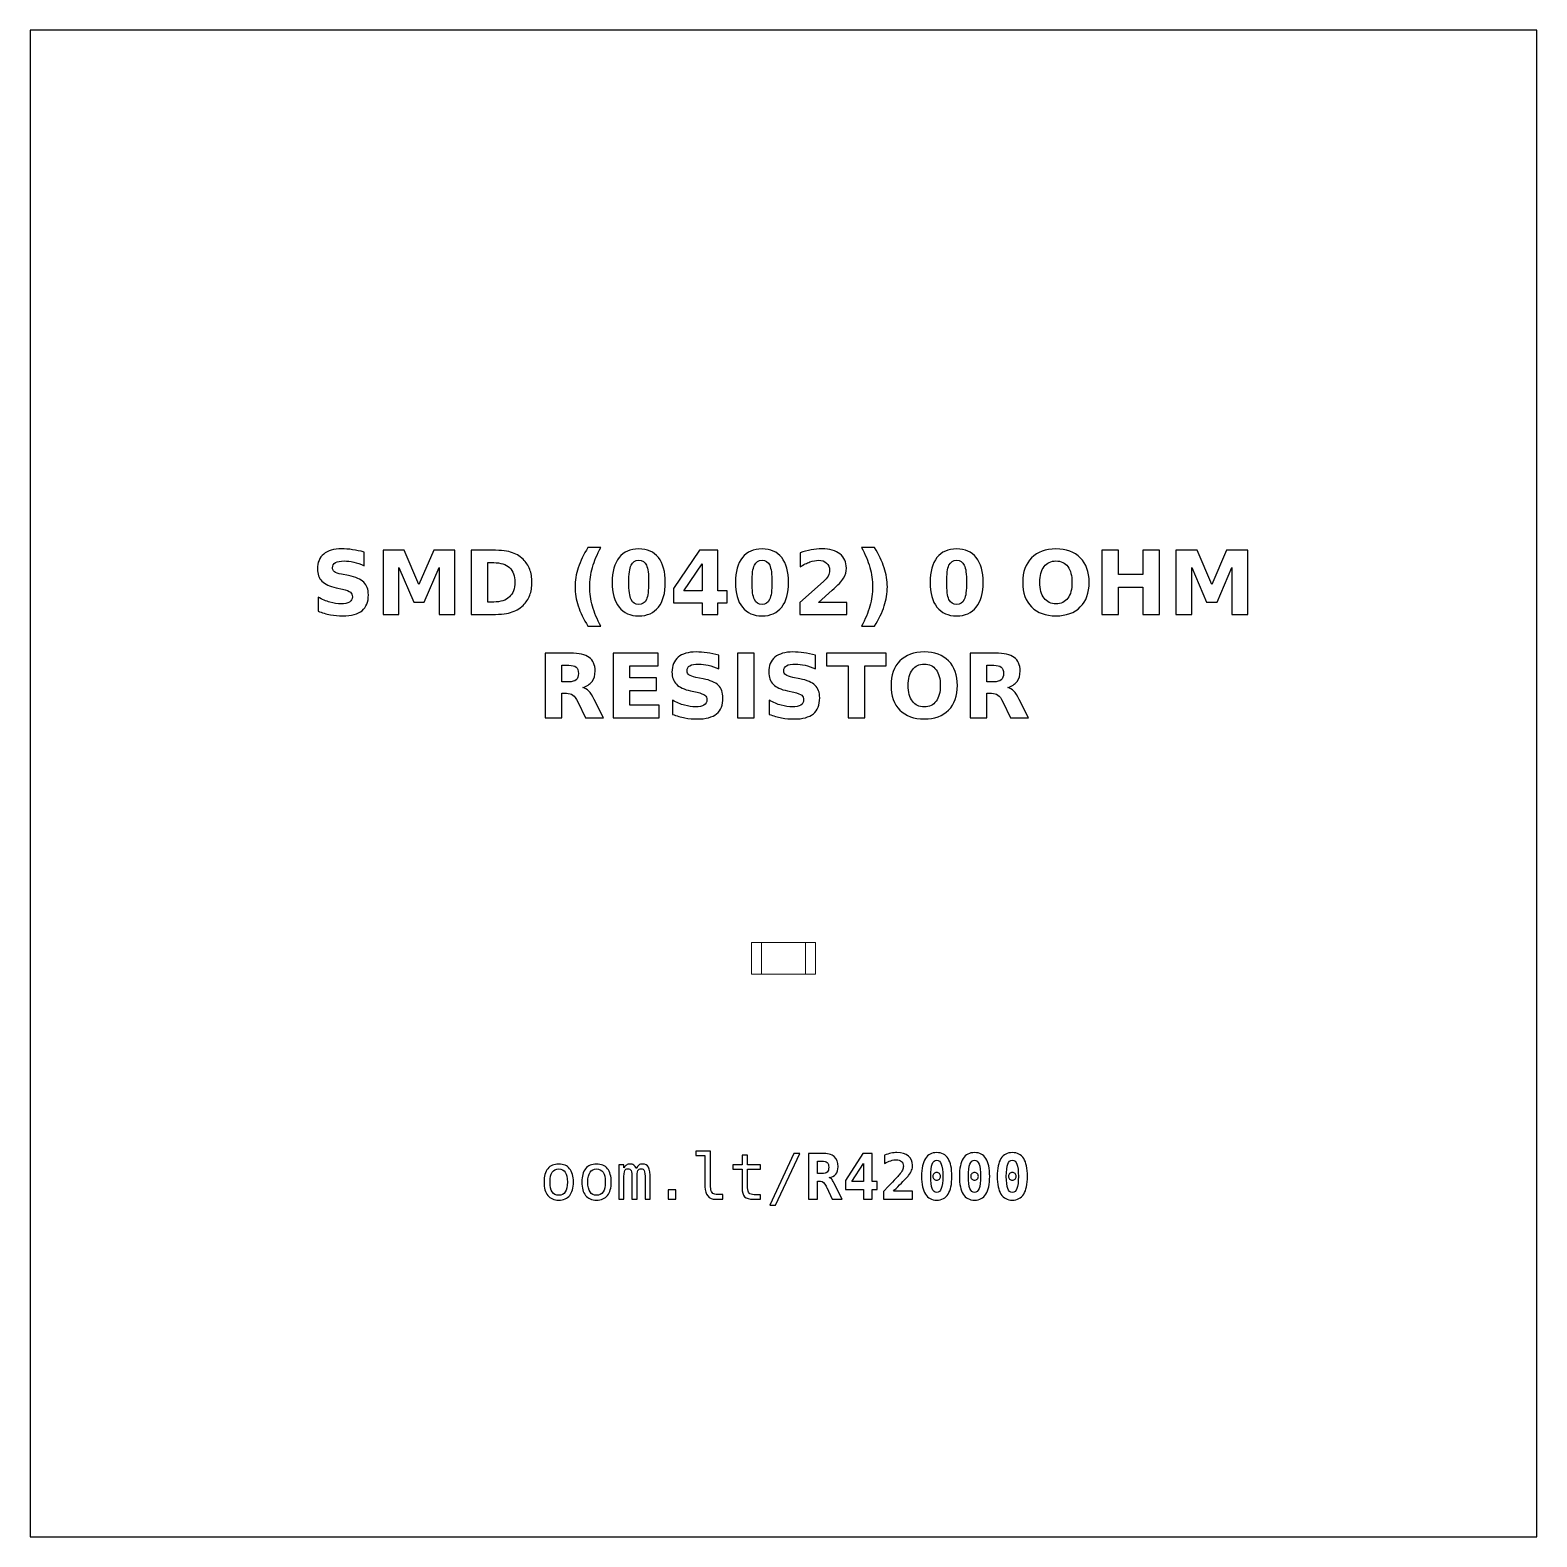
# Model space of a CAD drawing. Header units: centimetres. Extents: x -11.7 to -9.3, y -16.05 to -13.65.
import ezdxf

# ---------------------------------------------------------------- set-up
doc = ezdxf.new("R2010")
doc.units = ezdxf.units.CM
doc.header["$MEASUREMENT"] = 0
doc.layers.add('Layer 1', color=7, linetype='Continuous')

msp = doc.modelspace()

# ---------------------------------------------------------------- linework, layer by layer
at = {"layer": 'Layer 1', "color": 7}
msp.add_lwpolyline([(-11.7, -16.05), (-9.3, -16.05), (-9.3, -13.65), (-11.7, -13.65), (-11.7, -16.05)], close=True, dxfattribs=at)
at = {"layer": 'Layer 1', "color": 7, "lineweight": 9}
for points in [[(-10.5508, -15.15395), (-10.4492, -15.15395), (-10.4492, -15.10315), (-10.5508, -15.10315), (-10.5508, -15.15395)], [(-10.535, -15.15395), (-10.465, -15.15395), (-10.465, -15.10315), (-10.535, -15.10315), (-10.535, -15.15395)]]:
    msp.add_lwpolyline(points, close=True, dxfattribs=at)
at = {"layer": 'Layer 1', "color": 250}
for points, knots in [([(-11.16794, -14.48139), (-11.16794, -14.48139), (-11.16794, -14.50314), (-11.16794, -14.50314), (-11.16794, -14.50314), (-11.17359, -14.50062), (-11.17911, -14.49872), (-11.18447, -14.49743), (-11.18447, -14.49743), (-11.18986, -14.49613), (-11.19494, -14.4955), (-11.19971, -14.4955), (-11.19971, -14.4955), (-11.20604, -14.4955), (-11.21074, -14.49637), (-11.21378, -14.49811), (-11.21378, -14.49811), (-11.21681, -14.49987), (-11.21832, -14.50258), (-11.21832, -14.50625), (-11.21832, -14.50625), (-11.21832, -14.509), (-11.21731, -14.51116), (-11.21526, -14.51269), (-11.21526, -14.51269), (-11.21321, -14.51422), (-11.2095, -14.51556), (-11.20411, -14.51666), (-11.20411, -14.51666), (-11.20411, -14.51666), (-11.19282, -14.51892), (-11.19282, -14.51892), (-11.19282, -14.51892), (-11.18137, -14.52123), (-11.17326, -14.52471), (-11.16844, -14.52941), (-11.16844, -14.52941), (-11.16361, -14.53409), (-11.16119, -14.54075), (-11.16119, -14.54938), (-11.16119, -14.54938), (-11.16119, -14.56074), (-11.16455, -14.56918), (-11.17128, -14.57471), (-11.17128, -14.57471), (-11.17801, -14.58023), (-11.18828, -14.58301), (-11.20211, -14.58301), (-11.20211, -14.58301), (-11.20865, -14.58301), (-11.21519, -14.5824), (-11.22175, -14.58115), (-11.22175, -14.58115), (-11.22831, -14.5799), (-11.2349, -14.57807), (-11.24146, -14.57565), (-11.24146, -14.57565), (-11.24146, -14.57565), (-11.24146, -14.55326), (-11.24146, -14.55326), (-11.24146, -14.55326), (-11.2349, -14.55674), (-11.22855, -14.55937), (-11.22241, -14.56114), (-11.22241, -14.56114), (-11.21627, -14.5629), (-11.21037, -14.56379), (-11.20468, -14.56379), (-11.20468, -14.56379), (-11.19889, -14.56379), (-11.19445, -14.56283), (-11.19137, -14.5609), (-11.19137, -14.5609), (-11.18828, -14.55897), (-11.18676, -14.55622), (-11.18676, -14.55262), (-11.18676, -14.55262), (-11.18676, -14.54942), (-11.18779, -14.54693), (-11.18988, -14.54519), (-11.18988, -14.54519), (-11.19198, -14.54345), (-11.19614, -14.54188), (-11.2024, -14.54051), (-11.2024, -14.54051), (-11.2024, -14.54051), (-11.21267, -14.53823), (-11.21267, -14.53823), (-11.21267, -14.53823), (-11.22295, -14.53602), (-11.23048, -14.53252), (-11.23523, -14.52769), (-11.23523, -14.52769), (-11.23998, -14.52287), (-11.24235, -14.51636), (-11.24235, -14.5082), (-11.24235, -14.5082), (-11.24235, -14.49794), (-11.23904, -14.49006), (-11.23243, -14.48456), (-11.23243, -14.48456), (-11.22582, -14.47903), (-11.21632, -14.47628), (-11.2039, -14.47628), (-11.2039, -14.47628), (-11.19826, -14.47628), (-11.19245, -14.47671), (-11.18647, -14.47755), (-11.18647, -14.47755), (-11.1805, -14.4784), (-11.17432, -14.47967), (-11.16794, -14.48139)], [0, 0, 0, 0, 0.0357143, 0.0357143, 0.0357143, 0.0357143, 0.0714286, 0.0714286, 0.0714286, 0.0714286, 0.1071429, 0.1071429, 0.1071429, 0.1071429, 0.1428571, 0.1428571, 0.1428571, 0.1428571, 0.1785714, 0.1785714, 0.1785714, 0.1785714, 0.2142857, 0.2142857, 0.2142857, 0.2142857, 0.25, 0.25, 0.25, 0.25, 0.2857143, 0.2857143, 0.2857143, 0.2857143, 0.3214286, 0.3214286, 0.3214286, 0.3214286, 0.3571429, 0.3571429, 0.3571429, 0.3571429, 0.3928571, 0.3928571, 0.3928571, 0.3928571, 0.4285714, 0.4285714, 0.4285714, 0.4285714, 0.4642857, 0.4642857, 0.4642857, 0.4642857, 0.5, 0.5, 0.5, 0.5, 0.5357143, 0.5357143, 0.5357143, 0.5357143, 0.5714286, 0.5714286, 0.5714286, 0.5714286, 0.6071429, 0.6071429, 0.6071429, 0.6071429, 0.6428571, 0.6428571, 0.6428571, 0.6428571, 0.6785714, 0.6785714, 0.6785714, 0.6785714, 0.7142857, 0.7142857, 0.7142857, 0.7142857, 0.75, 0.75, 0.75, 0.75, 0.7857143, 0.7857143, 0.7857143, 0.7857143, 0.8214286, 0.8214286, 0.8214286, 0.8214286, 0.8571429, 0.8571429, 0.8571429, 0.8571429, 0.8928571, 0.8928571, 0.8928571, 0.8928571, 0.9285714, 0.9285714, 0.9285714, 0.9285714, 0.9642857, 0.9642857, 0.9642857, 0.9642857, 1, 1, 1, 1]), ([(-11.13791, -14.47814), (-11.13791, -14.47814), (-11.10416, -14.47814), (-11.10416, -14.47814), (-11.10416, -14.47814), (-11.10416, -14.47814), (-11.08071, -14.5332), (-11.08071, -14.5332), (-11.08071, -14.5332), (-11.08071, -14.5332), (-11.05715, -14.47814), (-11.05715, -14.47814), (-11.05715, -14.47814), (-11.05715, -14.47814), (-11.02347, -14.47814), (-11.02347, -14.47814), (-11.02347, -14.47814), (-11.02347, -14.47814), (-11.02347, -14.58101), (-11.02347, -14.58101), (-11.02347, -14.58101), (-11.02347, -14.58101), (-11.04854, -14.58101), (-11.04854, -14.58101), (-11.04854, -14.58101), (-11.04854, -14.58101), (-11.04854, -14.50577), (-11.04854, -14.50577), (-11.04854, -14.50577), (-11.04854, -14.50577), (-11.07225, -14.56123), (-11.07225, -14.56123), (-11.07225, -14.56123), (-11.07225, -14.56123), (-11.08906, -14.56123), (-11.08906, -14.56123), (-11.08906, -14.56123), (-11.08906, -14.56123), (-11.11277, -14.50577), (-11.11277, -14.50577), (-11.11277, -14.50577), (-11.11277, -14.50577), (-11.11277, -14.58101), (-11.11277, -14.58101), (-11.11277, -14.58101), (-11.11277, -14.58101), (-11.13791, -14.58101), (-11.13791, -14.58101), (-11.13791, -14.58101), (-11.13791, -14.58101), (-11.13791, -14.47814), (-11.13791, -14.47814)], [0, 0, 0, 0, 0.0769231, 0.0769231, 0.0769231, 0.0769231, 0.1538462, 0.1538462, 0.1538462, 0.1538462, 0.2307692, 0.2307692, 0.2307692, 0.2307692, 0.3076923, 0.3076923, 0.3076923, 0.3076923, 0.3846154, 0.3846154, 0.3846154, 0.3846154, 0.4615385, 0.4615385, 0.4615385, 0.4615385, 0.5384615, 0.5384615, 0.5384615, 0.5384615, 0.6153846, 0.6153846, 0.6153846, 0.6153846, 0.6923077, 0.6923077, 0.6923077, 0.6923077, 0.7692308, 0.7692308, 0.7692308, 0.7692308, 0.8461538, 0.8461538, 0.8461538, 0.8461538, 0.9230769, 0.9230769, 0.9230769, 0.9230769, 1, 1, 1, 1]), ([(-10.99748, -14.47814), (-10.99748, -14.47814), (-10.96949, -14.47814), (-10.96949, -14.47814), (-10.96949, -14.47814), (-10.95388, -14.47814), (-10.94226, -14.47925), (-10.93462, -14.48148), (-10.93462, -14.48148), (-10.92697, -14.48371), (-10.92041, -14.48748), (-10.91493, -14.49282), (-10.91493, -14.49282), (-10.91011, -14.49745), (-10.90654, -14.50281), (-10.90418, -14.50888), (-10.90418, -14.50888), (-10.90186, -14.51492), (-10.90068, -14.52179), (-10.90068, -14.52948), (-10.90068, -14.52948), (-10.90068, -14.53724), (-10.90186, -14.54416), (-10.90418, -14.55025), (-10.90418, -14.55025), (-10.90654, -14.55634), (-10.91011, -14.5617), (-10.91493, -14.56633), (-10.91493, -14.56633), (-10.92046, -14.57167), (-10.92707, -14.57544), (-10.93478, -14.57767), (-10.93478, -14.57767), (-10.9425, -14.5799), (-10.95407, -14.58101), (-10.96949, -14.58101), (-10.96949, -14.58101), (-10.96949, -14.58101), (-10.99748, -14.58101), (-10.99748, -14.58101), (-10.99748, -14.58101), (-10.99748, -14.58101), (-10.99748, -14.47814), (-10.99748, -14.47814)], [0, 0, 0, 0, 0.0909091, 0.0909091, 0.0909091, 0.0909091, 0.1818182, 0.1818182, 0.1818182, 0.1818182, 0.2727273, 0.2727273, 0.2727273, 0.2727273, 0.3636364, 0.3636364, 0.3636364, 0.3636364, 0.4545455, 0.4545455, 0.4545455, 0.4545455, 0.5454545, 0.5454545, 0.5454545, 0.5454545, 0.6363636, 0.6363636, 0.6363636, 0.6363636, 0.7272727, 0.7272727, 0.7272727, 0.7272727, 0.8181818, 0.8181818, 0.8181818, 0.8181818, 0.9090909, 0.9090909, 0.9090909, 0.9090909, 1, 1, 1, 1]), ([(-10.79099, -14.59961), (-10.79099, -14.59961), (-10.81145, -14.59961), (-10.81145, -14.59961), (-10.81145, -14.59961), (-10.81848, -14.58828), (-10.82368, -14.57748), (-10.82702, -14.56725), (-10.82702, -14.56725), (-10.83038, -14.55704), (-10.83205, -14.54691), (-10.83205, -14.53684), (-10.83205, -14.53684), (-10.83205, -14.52678), (-10.83036, -14.51659), (-10.827, -14.50629), (-10.827, -14.50629), (-10.82361, -14.49597), (-10.81844, -14.4852), (-10.81145, -14.47393), (-10.81145, -14.47393), (-10.81145, -14.47393), (-10.79099, -14.47393), (-10.79099, -14.47393), (-10.79099, -14.47393), (-10.79687, -14.48482), (-10.80127, -14.49547), (-10.80421, -14.50587), (-10.80421, -14.50587), (-10.80715, -14.51626), (-10.80863, -14.52654), (-10.80863, -14.5367), (-10.80863, -14.5367), (-10.80863, -14.54686), (-10.80717, -14.55714), (-10.80426, -14.56758), (-10.80426, -14.56758), (-10.80134, -14.578), (-10.79692, -14.58868), (-10.79099, -14.59961)], [0, 0, 0, 0, 0.1, 0.1, 0.1, 0.1, 0.2, 0.2, 0.2, 0.2, 0.3, 0.3, 0.3, 0.3, 0.4, 0.4, 0.4, 0.4, 0.5, 0.5, 0.5, 0.5, 0.6, 0.6, 0.6, 0.6, 0.7, 0.7, 0.7, 0.7, 0.8, 0.8, 0.8, 0.8, 0.9, 0.9, 0.9, 0.9, 1, 1, 1, 1]), ([(-10.68826, -14.52967), (-10.68826, -14.54672), (-10.69193, -14.55987), (-10.69929, -14.56913), (-10.69929, -14.56913), (-10.70663, -14.57838), (-10.71707, -14.58301), (-10.73057, -14.58301), (-10.73057, -14.58301), (-10.74412, -14.58301), (-10.75458, -14.57838), (-10.76192, -14.56913), (-10.76192, -14.56913), (-10.76928, -14.55987), (-10.77295, -14.54672), (-10.77295, -14.52967), (-10.77295, -14.52967), (-10.77295, -14.5126), (-10.76928, -14.49942), (-10.76192, -14.49016), (-10.76192, -14.49016), (-10.75458, -14.48092), (-10.74412, -14.47628), (-10.73057, -14.47628), (-10.73057, -14.47628), (-10.71707, -14.47628), (-10.70663, -14.48092), (-10.69929, -14.49016), (-10.69929, -14.49016), (-10.69193, -14.49942), (-10.68826, -14.5126), (-10.68826, -14.52967)], [0, 0, 0, 0, 0.125, 0.125, 0.125, 0.125, 0.25, 0.25, 0.25, 0.25, 0.375, 0.375, 0.375, 0.375, 0.5, 0.5, 0.5, 0.5, 0.625, 0.625, 0.625, 0.625, 0.75, 0.75, 0.75, 0.75, 0.875, 0.875, 0.875, 0.875, 1, 1, 1, 1]), ([(-10.71479, -14.52948), (-10.71479, -14.51662), (-10.71599, -14.50756), (-10.71841, -14.50229), (-10.71841, -14.50229), (-10.72081, -14.49705), (-10.72488, -14.49442), (-10.73057, -14.49442), (-10.73057, -14.49442), (-10.73626, -14.49442), (-10.74033, -14.49705), (-10.74278, -14.50229), (-10.74278, -14.50229), (-10.7452, -14.50756), (-10.74642, -14.51662), (-10.74642, -14.52948), (-10.74642, -14.52948), (-10.74642, -14.54246), (-10.7452, -14.55164), (-10.74278, -14.55695), (-10.74278, -14.55695), (-10.74033, -14.56229), (-10.73626, -14.56495), (-10.73057, -14.56495), (-10.73057, -14.56495), (-10.72493, -14.56495), (-10.72088, -14.56229), (-10.71843, -14.55695), (-10.71843, -14.55695), (-10.71601, -14.55164), (-10.71479, -14.54246), (-10.71479, -14.52948)], [0, 0, 0, 0, 0.125, 0.125, 0.125, 0.125, 0.25, 0.25, 0.25, 0.25, 0.375, 0.375, 0.375, 0.375, 0.5, 0.5, 0.5, 0.5, 0.625, 0.625, 0.625, 0.625, 0.75, 0.75, 0.75, 0.75, 0.875, 0.875, 0.875, 0.875, 1, 1, 1, 1]), ([(-10.63396, -14.47814), (-10.63396, -14.47814), (-10.60446, -14.47814), (-10.60446, -14.47814), (-10.60446, -14.47814), (-10.60446, -14.47814), (-10.60446, -14.54305), (-10.60446, -14.54305), (-10.60446, -14.54305), (-10.60446, -14.54305), (-10.58979, -14.54305), (-10.58979, -14.54305), (-10.58979, -14.54305), (-10.58979, -14.54305), (-10.58979, -14.56227), (-10.58979, -14.56227), (-10.58979, -14.56227), (-10.58979, -14.56227), (-10.60446, -14.56227), (-10.60446, -14.56227), (-10.60446, -14.56227), (-10.60446, -14.56227), (-10.60446, -14.58101), (-10.60446, -14.58101), (-10.60446, -14.58101), (-10.60446, -14.58101), (-10.62953, -14.58101), (-10.62953, -14.58101), (-10.62953, -14.58101), (-10.62953, -14.58101), (-10.62953, -14.56227), (-10.62953, -14.56227), (-10.62953, -14.56227), (-10.62953, -14.56227), (-10.67516, -14.56227), (-10.67516, -14.56227), (-10.67516, -14.56227), (-10.67516, -14.56227), (-10.67516, -14.53952), (-10.67516, -14.53952), (-10.67516, -14.53952), (-10.67516, -14.53952), (-10.63396, -14.47814), (-10.63396, -14.47814)], [0, 0, 0, 0, 0.0909091, 0.0909091, 0.0909091, 0.0909091, 0.1818182, 0.1818182, 0.1818182, 0.1818182, 0.2727273, 0.2727273, 0.2727273, 0.2727273, 0.3636364, 0.3636364, 0.3636364, 0.3636364, 0.4545455, 0.4545455, 0.4545455, 0.4545455, 0.5454545, 0.5454545, 0.5454545, 0.5454545, 0.6363636, 0.6363636, 0.6363636, 0.6363636, 0.7272727, 0.7272727, 0.7272727, 0.7272727, 0.8181818, 0.8181818, 0.8181818, 0.8181818, 0.9090909, 0.9090909, 0.9090909, 0.9090909, 1, 1, 1, 1]), ([(-10.49188, -14.52967), (-10.49188, -14.54672), (-10.49555, -14.55987), (-10.50291, -14.56913), (-10.50291, -14.56913), (-10.51025, -14.57838), (-10.52069, -14.58301), (-10.53419, -14.58301), (-10.53419, -14.58301), (-10.54774, -14.58301), (-10.5582, -14.57838), (-10.56554, -14.56913), (-10.56554, -14.56913), (-10.5729, -14.55987), (-10.57657, -14.54672), (-10.57657, -14.52967), (-10.57657, -14.52967), (-10.57657, -14.5126), (-10.5729, -14.49942), (-10.56554, -14.49016), (-10.56554, -14.49016), (-10.5582, -14.48092), (-10.54774, -14.47628), (-10.53419, -14.47628), (-10.53419, -14.47628), (-10.52069, -14.47628), (-10.51025, -14.48092), (-10.50291, -14.49016), (-10.50291, -14.49016), (-10.49555, -14.49942), (-10.49188, -14.5126), (-10.49188, -14.52967)], [0, 0, 0, 0, 0.125, 0.125, 0.125, 0.125, 0.25, 0.25, 0.25, 0.25, 0.375, 0.375, 0.375, 0.375, 0.5, 0.5, 0.5, 0.5, 0.625, 0.625, 0.625, 0.625, 0.75, 0.75, 0.75, 0.75, 0.875, 0.875, 0.875, 0.875, 1, 1, 1, 1]), ([(-10.51841, -14.52948), (-10.51841, -14.51662), (-10.51961, -14.50756), (-10.52203, -14.50229), (-10.52203, -14.50229), (-10.52443, -14.49705), (-10.5285, -14.49442), (-10.53419, -14.49442), (-10.53419, -14.49442), (-10.53988, -14.49442), (-10.54395, -14.49705), (-10.5464, -14.50229), (-10.5464, -14.50229), (-10.54882, -14.50756), (-10.55004, -14.51662), (-10.55004, -14.52948), (-10.55004, -14.52948), (-10.55004, -14.54246), (-10.54882, -14.55164), (-10.5464, -14.55695), (-10.5464, -14.55695), (-10.54395, -14.56229), (-10.53988, -14.56495), (-10.53419, -14.56495), (-10.53419, -14.56495), (-10.52855, -14.56495), (-10.5245, -14.56229), (-10.52205, -14.55695), (-10.52205, -14.55695), (-10.51963, -14.55164), (-10.51841, -14.54246), (-10.51841, -14.52948)], [0, 0, 0, 0, 0.125, 0.125, 0.125, 0.125, 0.25, 0.25, 0.25, 0.25, 0.375, 0.375, 0.375, 0.375, 0.5, 0.5, 0.5, 0.5, 0.625, 0.625, 0.625, 0.625, 0.75, 0.75, 0.75, 0.75, 0.875, 0.875, 0.875, 0.875, 1, 1, 1, 1]), ([(-10.44447, -14.56151), (-10.44447, -14.56151), (-10.39919, -14.56151), (-10.39919, -14.56151), (-10.39919, -14.56151), (-10.39919, -14.56151), (-10.39919, -14.58101), (-10.39919, -14.58101), (-10.39919, -14.58101), (-10.39919, -14.58101), (-10.47396, -14.58101), (-10.47396, -14.58101), (-10.47396, -14.58101), (-10.47396, -14.58101), (-10.47396, -14.56151), (-10.47396, -14.56151), (-10.47396, -14.56151), (-10.47396, -14.56151), (-10.4364, -14.52838), (-10.4364, -14.52838), (-10.4364, -14.52838), (-10.43304, -14.52534), (-10.43057, -14.52238), (-10.42897, -14.51949), (-10.42897, -14.51949), (-10.42735, -14.51659), (-10.42655, -14.51358), (-10.42655, -14.51045), (-10.42655, -14.51045), (-10.42655, -14.50563), (-10.42817, -14.50175), (-10.43141, -14.49881), (-10.43141, -14.49881), (-10.43464, -14.49587), (-10.43894, -14.49442), (-10.44433, -14.49442), (-10.44433, -14.49442), (-10.44846, -14.49442), (-10.45298, -14.49531), (-10.4579, -14.49707), (-10.4579, -14.49707), (-10.46281, -14.49884), (-10.46808, -14.50147), (-10.47368, -14.50495), (-10.47368, -14.50495), (-10.47368, -14.50495), (-10.47368, -14.48235), (-10.47368, -14.48235), (-10.47368, -14.48235), (-10.4677, -14.48038), (-10.4618, -14.47887), (-10.45597, -14.47784), (-10.45597, -14.47784), (-10.45013, -14.4768), (-10.44442, -14.47628), (-10.4388, -14.47628), (-10.4388, -14.47628), (-10.4265, -14.47628), (-10.41693, -14.47899), (-10.41011, -14.48442), (-10.41011, -14.48442), (-10.40329, -14.48983), (-10.39988, -14.49738), (-10.39988, -14.50709), (-10.39988, -14.50709), (-10.39988, -14.51269), (-10.40133, -14.51791), (-10.40423, -14.52276), (-10.40423, -14.52276), (-10.40712, -14.5276), (-10.41321, -14.53409), (-10.42248, -14.54223), (-10.42248, -14.54223), (-10.42248, -14.54223), (-10.44447, -14.56151), (-10.44447, -14.56151)], [0, 0, 0, 0, 0.0526316, 0.0526316, 0.0526316, 0.0526316, 0.1052632, 0.1052632, 0.1052632, 0.1052632, 0.1578947, 0.1578947, 0.1578947, 0.1578947, 0.2105263, 0.2105263, 0.2105263, 0.2105263, 0.2631579, 0.2631579, 0.2631579, 0.2631579, 0.3157895, 0.3157895, 0.3157895, 0.3157895, 0.3684211, 0.3684211, 0.3684211, 0.3684211, 0.4210526, 0.4210526, 0.4210526, 0.4210526, 0.4736842, 0.4736842, 0.4736842, 0.4736842, 0.5263158, 0.5263158, 0.5263158, 0.5263158, 0.5789474, 0.5789474, 0.5789474, 0.5789474, 0.6315789, 0.6315789, 0.6315789, 0.6315789, 0.6842105, 0.6842105, 0.6842105, 0.6842105, 0.7368421, 0.7368421, 0.7368421, 0.7368421, 0.7894737, 0.7894737, 0.7894737, 0.7894737, 0.8421053, 0.8421053, 0.8421053, 0.8421053, 0.8947368, 0.8947368, 0.8947368, 0.8947368, 0.9473684, 0.9473684, 0.9473684, 0.9473684, 1, 1, 1, 1]), ([(-10.37565, -14.59961), (-10.36977, -14.58868), (-10.36535, -14.578), (-10.36241, -14.56758), (-10.36241, -14.56758), (-10.35947, -14.55714), (-10.35801, -14.54686), (-10.35801, -14.5367), (-10.35801, -14.5367), (-10.35801, -14.52654), (-10.35947, -14.51626), (-10.36241, -14.50587), (-10.36241, -14.50587), (-10.36535, -14.49547), (-10.36977, -14.48482), (-10.37565, -14.47393), (-10.37565, -14.47393), (-10.37565, -14.47393), (-10.35519, -14.47393), (-10.35519, -14.47393), (-10.35519, -14.47393), (-10.34821, -14.4852), (-10.34303, -14.49597), (-10.33964, -14.50629), (-10.33964, -14.50629), (-10.33628, -14.51659), (-10.33459, -14.52678), (-10.33459, -14.53684), (-10.33459, -14.53684), (-10.33459, -14.54691), (-10.33626, -14.55704), (-10.33962, -14.56725), (-10.33962, -14.56725), (-10.34296, -14.57748), (-10.34816, -14.58828), (-10.35519, -14.59961), (-10.35519, -14.59961), (-10.35519, -14.59961), (-10.37565, -14.59961), (-10.37565, -14.59961)], [0, 0, 0, 0, 0.1, 0.1, 0.1, 0.1, 0.2, 0.2, 0.2, 0.2, 0.3, 0.3, 0.3, 0.3, 0.4, 0.4, 0.4, 0.4, 0.5, 0.5, 0.5, 0.5, 0.6, 0.6, 0.6, 0.6, 0.7, 0.7, 0.7, 0.7, 0.8, 0.8, 0.8, 0.8, 0.9, 0.9, 0.9, 0.9, 1, 1, 1, 1]), ([(-10.18188, -14.52967), (-10.18188, -14.54672), (-10.18555, -14.55987), (-10.19291, -14.56913), (-10.19291, -14.56913), (-10.20025, -14.57838), (-10.21069, -14.58301), (-10.22419, -14.58301), (-10.22419, -14.58301), (-10.23774, -14.58301), (-10.2482, -14.57838), (-10.25554, -14.56913), (-10.25554, -14.56913), (-10.2629, -14.55987), (-10.26657, -14.54672), (-10.26657, -14.52967), (-10.26657, -14.52967), (-10.26657, -14.5126), (-10.2629, -14.49942), (-10.25554, -14.49016), (-10.25554, -14.49016), (-10.2482, -14.48092), (-10.23774, -14.47628), (-10.22419, -14.47628), (-10.22419, -14.47628), (-10.21069, -14.47628), (-10.20025, -14.48092), (-10.19291, -14.49016), (-10.19291, -14.49016), (-10.18555, -14.49942), (-10.18188, -14.5126), (-10.18188, -14.52967)], [0, 0, 0, 0, 0.125, 0.125, 0.125, 0.125, 0.25, 0.25, 0.25, 0.25, 0.375, 0.375, 0.375, 0.375, 0.5, 0.5, 0.5, 0.5, 0.625, 0.625, 0.625, 0.625, 0.75, 0.75, 0.75, 0.75, 0.875, 0.875, 0.875, 0.875, 1, 1, 1, 1]), ([(-10.20841, -14.52948), (-10.20841, -14.51662), (-10.20961, -14.50756), (-10.21203, -14.50229), (-10.21203, -14.50229), (-10.21443, -14.49705), (-10.2185, -14.49442), (-10.22419, -14.49442), (-10.22419, -14.49442), (-10.22988, -14.49442), (-10.23395, -14.49705), (-10.2364, -14.50229), (-10.2364, -14.50229), (-10.23882, -14.50756), (-10.24004, -14.51662), (-10.24004, -14.52948), (-10.24004, -14.52948), (-10.24004, -14.54246), (-10.23882, -14.55164), (-10.2364, -14.55695), (-10.2364, -14.55695), (-10.23395, -14.56229), (-10.22988, -14.56495), (-10.22419, -14.56495), (-10.22419, -14.56495), (-10.21855, -14.56495), (-10.2145, -14.56229), (-10.21205, -14.55695), (-10.21205, -14.55695), (-10.20963, -14.55164), (-10.20841, -14.54246), (-10.20841, -14.52948)], [0, 0, 0, 0, 0.125, 0.125, 0.125, 0.125, 0.25, 0.25, 0.25, 0.25, 0.375, 0.375, 0.375, 0.375, 0.5, 0.5, 0.5, 0.5, 0.625, 0.625, 0.625, 0.625, 0.75, 0.75, 0.75, 0.75, 0.875, 0.875, 0.875, 0.875, 1, 1, 1, 1]), ([(-10.06605, -14.47628), (-10.04952, -14.47628), (-10.03656, -14.48101), (-10.0272, -14.49049), (-10.0272, -14.49049), (-10.01782, -14.49994), (-10.01314, -14.51299), (-10.01314, -14.52967), (-10.01314, -14.52967), (-10.01314, -14.5463), (-10.01782, -14.55935), (-10.0272, -14.5688), (-10.0272, -14.5688), (-10.03656, -14.57828), (-10.04952, -14.58301), (-10.06605, -14.58301), (-10.06605, -14.58301), (-10.08254, -14.58301), (-10.09547, -14.57828), (-10.10488, -14.5688), (-10.10488, -14.5688), (-10.11426, -14.55935), (-10.11897, -14.5463), (-10.11897, -14.52967), (-10.11897, -14.52967), (-10.11897, -14.51299), (-10.11426, -14.49994), (-10.10488, -14.49049), (-10.10488, -14.49049), (-10.09547, -14.48101), (-10.08254, -14.47628), (-10.06605, -14.47628)], [0, 0, 0, 0, 0.125, 0.125, 0.125, 0.125, 0.25, 0.25, 0.25, 0.25, 0.375, 0.375, 0.375, 0.375, 0.5, 0.5, 0.5, 0.5, 0.625, 0.625, 0.625, 0.625, 0.75, 0.75, 0.75, 0.75, 0.875, 0.875, 0.875, 0.875, 1, 1, 1, 1]), ([(-10.06605, -14.4955), (-10.07414, -14.4955), (-10.0804, -14.49848), (-10.08487, -14.50446), (-10.08487, -14.50446), (-10.08931, -14.51043), (-10.09155, -14.51883), (-10.09155, -14.52967), (-10.09155, -14.52967), (-10.09155, -14.54049), (-10.08931, -14.54886), (-10.08487, -14.55483), (-10.08487, -14.55483), (-10.0804, -14.56081), (-10.07414, -14.56379), (-10.06605, -14.56379), (-10.06605, -14.56379), (-10.05791, -14.56379), (-10.05164, -14.56081), (-10.04717, -14.55483), (-10.04717, -14.55483), (-10.04272, -14.54886), (-10.04049, -14.54049), (-10.04049, -14.52967), (-10.04049, -14.52967), (-10.04049, -14.51883), (-10.04272, -14.51043), (-10.04717, -14.50446), (-10.04717, -14.50446), (-10.05164, -14.49848), (-10.05791, -14.4955), (-10.06605, -14.4955)], [0, 0, 0, 0, 0.125, 0.125, 0.125, 0.125, 0.25, 0.25, 0.25, 0.25, 0.375, 0.375, 0.375, 0.375, 0.5, 0.5, 0.5, 0.5, 0.625, 0.625, 0.625, 0.625, 0.75, 0.75, 0.75, 0.75, 0.875, 0.875, 0.875, 0.875, 1, 1, 1, 1]), ([(-9.99307, -14.47814), (-9.99307, -14.47814), (-9.96654, -14.47814), (-9.96654, -14.47814), (-9.96654, -14.47814), (-9.96654, -14.47814), (-9.96654, -14.51735), (-9.96654, -14.51735), (-9.96654, -14.51735), (-9.96654, -14.51735), (-9.92741, -14.51735), (-9.92741, -14.51735), (-9.92741, -14.51735), (-9.92741, -14.51735), (-9.92741, -14.47814), (-9.92741, -14.47814), (-9.92741, -14.47814), (-9.92741, -14.47814), (-9.90088, -14.47814), (-9.90088, -14.47814), (-9.90088, -14.47814), (-9.90088, -14.47814), (-9.90088, -14.58101), (-9.90088, -14.58101), (-9.90088, -14.58101), (-9.90088, -14.58101), (-9.92741, -14.58101), (-9.92741, -14.58101), (-9.92741, -14.58101), (-9.92741, -14.58101), (-9.92741, -14.53741), (-9.92741, -14.53741), (-9.92741, -14.53741), (-9.92741, -14.53741), (-9.96654, -14.53741), (-9.96654, -14.53741), (-9.96654, -14.53741), (-9.96654, -14.53741), (-9.96654, -14.58101), (-9.96654, -14.58101), (-9.96654, -14.58101), (-9.96654, -14.58101), (-9.99307, -14.58101), (-9.99307, -14.58101), (-9.99307, -14.58101), (-9.99307, -14.58101), (-9.99307, -14.47814), (-9.99307, -14.47814)], [0, 0, 0, 0, 0.0833333, 0.0833333, 0.0833333, 0.0833333, 0.1666667, 0.1666667, 0.1666667, 0.1666667, 0.25, 0.25, 0.25, 0.25, 0.3333333, 0.3333333, 0.3333333, 0.3333333, 0.4166667, 0.4166667, 0.4166667, 0.4166667, 0.5, 0.5, 0.5, 0.5, 0.5833333, 0.5833333, 0.5833333, 0.5833333, 0.6666667, 0.6666667, 0.6666667, 0.6666667, 0.75, 0.75, 0.75, 0.75, 0.8333333, 0.8333333, 0.8333333, 0.8333333, 0.9166667, 0.9166667, 0.9166667, 0.9166667, 1, 1, 1, 1]), ([(-9.87498, -14.47814), (-9.87498, -14.47814), (-9.84123, -14.47814), (-9.84123, -14.47814), (-9.84123, -14.47814), (-9.84123, -14.47814), (-9.81778, -14.5332), (-9.81778, -14.5332), (-9.81778, -14.5332), (-9.81778, -14.5332), (-9.79422, -14.47814), (-9.79422, -14.47814), (-9.79422, -14.47814), (-9.79422, -14.47814), (-9.76054, -14.47814), (-9.76054, -14.47814), (-9.76054, -14.47814), (-9.76054, -14.47814), (-9.76054, -14.58101), (-9.76054, -14.58101), (-9.76054, -14.58101), (-9.76054, -14.58101), (-9.78561, -14.58101), (-9.78561, -14.58101), (-9.78561, -14.58101), (-9.78561, -14.58101), (-9.78561, -14.50577), (-9.78561, -14.50577), (-9.78561, -14.50577), (-9.78561, -14.50577), (-9.80932, -14.56123), (-9.80932, -14.56123), (-9.80932, -14.56123), (-9.80932, -14.56123), (-9.82613, -14.56123), (-9.82613, -14.56123), (-9.82613, -14.56123), (-9.82613, -14.56123), (-9.84984, -14.50577), (-9.84984, -14.50577), (-9.84984, -14.50577), (-9.84984, -14.50577), (-9.84984, -14.58101), (-9.84984, -14.58101), (-9.84984, -14.58101), (-9.84984, -14.58101), (-9.87498, -14.58101), (-9.87498, -14.58101), (-9.87498, -14.58101), (-9.87498, -14.58101), (-9.87498, -14.47814), (-9.87498, -14.47814)], [0, 0, 0, 0, 0.0769231, 0.0769231, 0.0769231, 0.0769231, 0.1538462, 0.1538462, 0.1538462, 0.1538462, 0.2307692, 0.2307692, 0.2307692, 0.2307692, 0.3076923, 0.3076923, 0.3076923, 0.3076923, 0.3846154, 0.3846154, 0.3846154, 0.3846154, 0.4615385, 0.4615385, 0.4615385, 0.4615385, 0.5384615, 0.5384615, 0.5384615, 0.5384615, 0.6153846, 0.6153846, 0.6153846, 0.6153846, 0.6923077, 0.6923077, 0.6923077, 0.6923077, 0.7692308, 0.7692308, 0.7692308, 0.7692308, 0.8461538, 0.8461538, 0.8461538, 0.8461538, 0.9230769, 0.9230769, 0.9230769, 0.9230769, 1, 1, 1, 1]), ([(-10.97095, -14.4982), (-10.97095, -14.4982), (-10.97095, -14.56095), (-10.97095, -14.56095), (-10.97095, -14.56095), (-10.97095, -14.56095), (-10.96145, -14.56095), (-10.96145, -14.56095), (-10.96145, -14.56095), (-10.95061, -14.56095), (-10.94233, -14.55827), (-10.93662, -14.55288), (-10.93662, -14.55288), (-10.9309, -14.54752), (-10.92803, -14.53971), (-10.92803, -14.52948), (-10.92803, -14.52948), (-10.92803, -14.51927), (-10.93088, -14.51151), (-10.93657, -14.5062), (-10.93657, -14.5062), (-10.94226, -14.50086), (-10.95056, -14.4982), (-10.96145, -14.4982), (-10.96145, -14.4982), (-10.96145, -14.4982), (-10.97095, -14.4982), (-10.97095, -14.4982)], [0, 0, 0, 0, 0.1428571, 0.1428571, 0.1428571, 0.1428571, 0.2857143, 0.2857143, 0.2857143, 0.2857143, 0.4285714, 0.4285714, 0.4285714, 0.4285714, 0.5714286, 0.5714286, 0.5714286, 0.5714286, 0.7142857, 0.7142857, 0.7142857, 0.7142857, 0.8571429, 0.8571429, 0.8571429, 0.8571429, 1, 1, 1, 1]), ([(-10.62953, -14.49999), (-10.62953, -14.49999), (-10.65863, -14.54305), (-10.65863, -14.54305), (-10.65863, -14.54305), (-10.65863, -14.54305), (-10.62953, -14.54305), (-10.62953, -14.54305), (-10.62953, -14.54305), (-10.62953, -14.54305), (-10.62953, -14.49999), (-10.62953, -14.49999)], [0, 0, 0, 0, 0.3333333, 0.3333333, 0.3333333, 0.3333333, 0.6666667, 0.6666667, 0.6666667, 0.6666667, 1, 1, 1, 1]), ([(-10.85334, -14.70634), (-10.85334, -14.70634), (-10.85334, -14.74526), (-10.85334, -14.74526), (-10.85334, -14.74526), (-10.85334, -14.74526), (-10.87987, -14.74526), (-10.87987, -14.74526), (-10.87987, -14.74526), (-10.87987, -14.74526), (-10.87987, -14.64239), (-10.87987, -14.64239), (-10.87987, -14.64239), (-10.87987, -14.64239), (-10.83935, -14.64239), (-10.83935, -14.64239), (-10.83935, -14.64239), (-10.8258, -14.64239), (-10.81585, -14.64467), (-10.80955, -14.64921), (-10.80955, -14.64921), (-10.80323, -14.65375), (-10.80007, -14.66095), (-10.80007, -14.67078), (-10.80007, -14.67078), (-10.80007, -14.67757), (-10.80172, -14.68317), (-10.80499, -14.68752), (-10.80499, -14.68752), (-10.80828, -14.6919), (-10.81324, -14.69512), (-10.81985, -14.69717), (-10.81985, -14.69717), (-10.81623, -14.69801), (-10.81296, -14.69987), (-10.81009, -14.70279), (-10.81009, -14.70279), (-10.80722, -14.7057), (-10.80433, -14.71012), (-10.80139, -14.71605), (-10.80139, -14.71605), (-10.80139, -14.71605), (-10.78697, -14.74526), (-10.78697, -14.74526), (-10.78697, -14.74526), (-10.78697, -14.74526), (-10.81524, -14.74526), (-10.81524, -14.74526), (-10.81524, -14.74526), (-10.81524, -14.74526), (-10.82778, -14.7197), (-10.82778, -14.7197), (-10.82778, -14.7197), (-10.83029, -14.71457), (-10.83286, -14.71104), (-10.83547, -14.70916), (-10.83547, -14.70916), (-10.83806, -14.70728), (-10.84151, -14.70634), (-10.84584, -14.70634), (-10.84584, -14.70634), (-10.84584, -14.70634), (-10.85334, -14.70634), (-10.85334, -14.70634)], [0, 0, 0, 0, 0.0625, 0.0625, 0.0625, 0.0625, 0.125, 0.125, 0.125, 0.125, 0.1875, 0.1875, 0.1875, 0.1875, 0.25, 0.25, 0.25, 0.25, 0.3125, 0.3125, 0.3125, 0.3125, 0.375, 0.375, 0.375, 0.375, 0.4375, 0.4375, 0.4375, 0.4375, 0.5, 0.5, 0.5, 0.5, 0.5625, 0.5625, 0.5625, 0.5625, 0.625, 0.625, 0.625, 0.625, 0.6875, 0.6875, 0.6875, 0.6875, 0.75, 0.75, 0.75, 0.75, 0.8125, 0.8125, 0.8125, 0.8125, 0.875, 0.875, 0.875, 0.875, 0.9375, 0.9375, 0.9375, 0.9375, 1, 1, 1, 1]), ([(-10.84217, -14.68802), (-10.83662, -14.68802), (-10.83262, -14.68698), (-10.83022, -14.68491), (-10.83022, -14.68491), (-10.8278, -14.68284), (-10.8266, -14.67943), (-10.8266, -14.6747), (-10.8266, -14.6747), (-10.8266, -14.67002), (-10.8278, -14.66666), (-10.83022, -14.66464), (-10.83022, -14.66464), (-10.83262, -14.66262), (-10.83662, -14.66161), (-10.84217, -14.66161), (-10.84217, -14.66161), (-10.84217, -14.66161), (-10.85334, -14.66161), (-10.85334, -14.66161), (-10.85334, -14.66161), (-10.85334, -14.66161), (-10.85334, -14.68802), (-10.85334, -14.68802), (-10.85334, -14.68802), (-10.85334, -14.68802), (-10.84217, -14.68802), (-10.84217, -14.68802)], [0, 0, 0, 0, 0.1428571, 0.1428571, 0.1428571, 0.1428571, 0.2857143, 0.2857143, 0.2857143, 0.2857143, 0.4285714, 0.4285714, 0.4285714, 0.4285714, 0.5714286, 0.5714286, 0.5714286, 0.5714286, 0.7142857, 0.7142857, 0.7142857, 0.7142857, 0.8571429, 0.8571429, 0.8571429, 0.8571429, 1, 1, 1, 1]), ([(-10.77122, -14.64239), (-10.77122, -14.64239), (-10.69963, -14.64239), (-10.69963, -14.64239), (-10.69963, -14.64239), (-10.69963, -14.64239), (-10.69963, -14.66245), (-10.69963, -14.66245), (-10.69963, -14.66245), (-10.69963, -14.66245), (-10.74469, -14.66245), (-10.74469, -14.66245), (-10.74469, -14.66245), (-10.74469, -14.66245), (-10.74469, -14.6816), (-10.74469, -14.6816), (-10.74469, -14.6816), (-10.74469, -14.6816), (-10.70234, -14.6816), (-10.70234, -14.6816), (-10.70234, -14.6816), (-10.70234, -14.6816), (-10.70234, -14.70166), (-10.70234, -14.70166), (-10.70234, -14.70166), (-10.70234, -14.70166), (-10.74469, -14.70166), (-10.74469, -14.70166), (-10.74469, -14.70166), (-10.74469, -14.70166), (-10.74469, -14.7252), (-10.74469, -14.7252), (-10.74469, -14.7252), (-10.74469, -14.7252), (-10.69813, -14.7252), (-10.69813, -14.7252), (-10.69813, -14.7252), (-10.69813, -14.7252), (-10.69813, -14.74526), (-10.69813, -14.74526), (-10.69813, -14.74526), (-10.69813, -14.74526), (-10.77122, -14.74526), (-10.77122, -14.74526), (-10.77122, -14.74526), (-10.77122, -14.74526), (-10.77122, -14.64239), (-10.77122, -14.64239)], [0, 0, 0, 0, 0.0833333, 0.0833333, 0.0833333, 0.0833333, 0.1666667, 0.1666667, 0.1666667, 0.1666667, 0.25, 0.25, 0.25, 0.25, 0.3333333, 0.3333333, 0.3333333, 0.3333333, 0.4166667, 0.4166667, 0.4166667, 0.4166667, 0.5, 0.5, 0.5, 0.5, 0.5833333, 0.5833333, 0.5833333, 0.5833333, 0.6666667, 0.6666667, 0.6666667, 0.6666667, 0.75, 0.75, 0.75, 0.75, 0.8333333, 0.8333333, 0.8333333, 0.8333333, 0.9166667, 0.9166667, 0.9166667, 0.9166667, 1, 1, 1, 1]), ([(-10.60323, -14.64564), (-10.60323, -14.64564), (-10.60323, -14.66739), (-10.60323, -14.66739), (-10.60323, -14.66739), (-10.60888, -14.66487), (-10.6144, -14.66297), (-10.61976, -14.66168), (-10.61976, -14.66168), (-10.62515, -14.66038), (-10.63023, -14.65975), (-10.635, -14.65975), (-10.635, -14.65975), (-10.64133, -14.65975), (-10.64603, -14.66062), (-10.64907, -14.66236), (-10.64907, -14.66236), (-10.6521, -14.66412), (-10.65361, -14.66683), (-10.65361, -14.6705), (-10.65361, -14.6705), (-10.65361, -14.67325), (-10.6526, -14.67541), (-10.65055, -14.67694), (-10.65055, -14.67694), (-10.6485, -14.67847), (-10.64479, -14.67981), (-10.6394, -14.68091), (-10.6394, -14.68091), (-10.6394, -14.68091), (-10.62811, -14.68317), (-10.62811, -14.68317), (-10.62811, -14.68317), (-10.61666, -14.68548), (-10.60855, -14.68896), (-10.60373, -14.69366), (-10.60373, -14.69366), (-10.5989, -14.69834), (-10.59648, -14.705), (-10.59648, -14.71363), (-10.59648, -14.71363), (-10.59648, -14.72499), (-10.59984, -14.73343), (-10.60657, -14.73896), (-10.60657, -14.73896), (-10.6133, -14.74448), (-10.62357, -14.74726), (-10.6374, -14.74726), (-10.6374, -14.74726), (-10.64394, -14.74726), (-10.65048, -14.74665), (-10.65704, -14.7454), (-10.65704, -14.7454), (-10.6636, -14.74415), (-10.67019, -14.74232), (-10.67675, -14.7399), (-10.67675, -14.7399), (-10.67675, -14.7399), (-10.67675, -14.71751), (-10.67675, -14.71751), (-10.67675, -14.71751), (-10.67019, -14.72099), (-10.66384, -14.72362), (-10.6577, -14.72539), (-10.6577, -14.72539), (-10.65156, -14.72715), (-10.64566, -14.72804), (-10.63997, -14.72804), (-10.63997, -14.72804), (-10.63418, -14.72804), (-10.62974, -14.72708), (-10.62666, -14.72515), (-10.62666, -14.72515), (-10.62357, -14.72322), (-10.62205, -14.72047), (-10.62205, -14.71687), (-10.62205, -14.71687), (-10.62205, -14.71367), (-10.62308, -14.71118), (-10.62517, -14.70944), (-10.62517, -14.70944), (-10.62727, -14.7077), (-10.63143, -14.70613), (-10.63769, -14.70476), (-10.63769, -14.70476), (-10.63769, -14.70476), (-10.64796, -14.70248), (-10.64796, -14.70248), (-10.64796, -14.70248), (-10.65824, -14.70027), (-10.66577, -14.69677), (-10.67052, -14.69194), (-10.67052, -14.69194), (-10.67527, -14.68712), (-10.67764, -14.68061), (-10.67764, -14.67245), (-10.67764, -14.67245), (-10.67764, -14.66219), (-10.67433, -14.65431), (-10.66772, -14.64881), (-10.66772, -14.64881), (-10.66111, -14.64328), (-10.65161, -14.64053), (-10.63919, -14.64053), (-10.63919, -14.64053), (-10.63355, -14.64053), (-10.62774, -14.64096), (-10.62176, -14.6418), (-10.62176, -14.6418), (-10.61579, -14.64265), (-10.60961, -14.64392), (-10.60323, -14.64564)], [0, 0, 0, 0, 0.0357143, 0.0357143, 0.0357143, 0.0357143, 0.0714286, 0.0714286, 0.0714286, 0.0714286, 0.1071429, 0.1071429, 0.1071429, 0.1071429, 0.1428571, 0.1428571, 0.1428571, 0.1428571, 0.1785714, 0.1785714, 0.1785714, 0.1785714, 0.2142857, 0.2142857, 0.2142857, 0.2142857, 0.25, 0.25, 0.25, 0.25, 0.2857143, 0.2857143, 0.2857143, 0.2857143, 0.3214286, 0.3214286, 0.3214286, 0.3214286, 0.3571429, 0.3571429, 0.3571429, 0.3571429, 0.3928571, 0.3928571, 0.3928571, 0.3928571, 0.4285714, 0.4285714, 0.4285714, 0.4285714, 0.4642857, 0.4642857, 0.4642857, 0.4642857, 0.5, 0.5, 0.5, 0.5, 0.5357143, 0.5357143, 0.5357143, 0.5357143, 0.5714286, 0.5714286, 0.5714286, 0.5714286, 0.6071429, 0.6071429, 0.6071429, 0.6071429, 0.6428571, 0.6428571, 0.6428571, 0.6428571, 0.6785714, 0.6785714, 0.6785714, 0.6785714, 0.7142857, 0.7142857, 0.7142857, 0.7142857, 0.75, 0.75, 0.75, 0.75, 0.7857143, 0.7857143, 0.7857143, 0.7857143, 0.8214286, 0.8214286, 0.8214286, 0.8214286, 0.8571429, 0.8571429, 0.8571429, 0.8571429, 0.8928571, 0.8928571, 0.8928571, 0.8928571, 0.9285714, 0.9285714, 0.9285714, 0.9285714, 0.9642857, 0.9642857, 0.9642857, 0.9642857, 1, 1, 1, 1]), ([(-10.5732, -14.64239), (-10.5732, -14.64239), (-10.54667, -14.64239), (-10.54667, -14.64239), (-10.54667, -14.64239), (-10.54667, -14.64239), (-10.54667, -14.74526), (-10.54667, -14.74526), (-10.54667, -14.74526), (-10.54667, -14.74526), (-10.5732, -14.74526), (-10.5732, -14.74526), (-10.5732, -14.74526), (-10.5732, -14.74526), (-10.5732, -14.64239), (-10.5732, -14.64239)], [0, 0, 0, 0, 0.25, 0.25, 0.25, 0.25, 0.5, 0.5, 0.5, 0.5, 0.75, 0.75, 0.75, 0.75, 1, 1, 1, 1]), ([(-10.44912, -14.64564), (-10.44912, -14.64564), (-10.44912, -14.66739), (-10.44912, -14.66739), (-10.44912, -14.66739), (-10.45477, -14.66487), (-10.46029, -14.66297), (-10.46565, -14.66168), (-10.46565, -14.66168), (-10.47104, -14.66038), (-10.47612, -14.65975), (-10.48089, -14.65975), (-10.48089, -14.65975), (-10.48722, -14.65975), (-10.49192, -14.66062), (-10.49496, -14.66236), (-10.49496, -14.66236), (-10.49799, -14.66412), (-10.4995, -14.66683), (-10.4995, -14.6705), (-10.4995, -14.6705), (-10.4995, -14.67325), (-10.49849, -14.67541), (-10.49644, -14.67694), (-10.49644, -14.67694), (-10.49439, -14.67847), (-10.49068, -14.67981), (-10.48529, -14.68091), (-10.48529, -14.68091), (-10.48529, -14.68091), (-10.474, -14.68317), (-10.474, -14.68317), (-10.474, -14.68317), (-10.46255, -14.68548), (-10.45444, -14.68896), (-10.44962, -14.69366), (-10.44962, -14.69366), (-10.44479, -14.69834), (-10.44237, -14.705), (-10.44237, -14.71363), (-10.44237, -14.71363), (-10.44237, -14.72499), (-10.44573, -14.73343), (-10.45246, -14.73896), (-10.45246, -14.73896), (-10.45919, -14.74448), (-10.46946, -14.74726), (-10.48329, -14.74726), (-10.48329, -14.74726), (-10.48983, -14.74726), (-10.49637, -14.74665), (-10.50293, -14.7454), (-10.50293, -14.7454), (-10.50949, -14.74415), (-10.51608, -14.74232), (-10.52264, -14.7399), (-10.52264, -14.7399), (-10.52264, -14.7399), (-10.52264, -14.71751), (-10.52264, -14.71751), (-10.52264, -14.71751), (-10.51608, -14.72099), (-10.50973, -14.72362), (-10.50359, -14.72539), (-10.50359, -14.72539), (-10.49745, -14.72715), (-10.49155, -14.72804), (-10.48586, -14.72804), (-10.48586, -14.72804), (-10.48007, -14.72804), (-10.47563, -14.72708), (-10.47255, -14.72515), (-10.47255, -14.72515), (-10.46946, -14.72322), (-10.46794, -14.72047), (-10.46794, -14.71687), (-10.46794, -14.71687), (-10.46794, -14.71367), (-10.46897, -14.71118), (-10.47106, -14.70944), (-10.47106, -14.70944), (-10.47316, -14.7077), (-10.47732, -14.70613), (-10.48358, -14.70476), (-10.48358, -14.70476), (-10.48358, -14.70476), (-10.49385, -14.70248), (-10.49385, -14.70248), (-10.49385, -14.70248), (-10.50413, -14.70027), (-10.51166, -14.69677), (-10.51641, -14.69194), (-10.51641, -14.69194), (-10.52116, -14.68712), (-10.52353, -14.68061), (-10.52353, -14.67245), (-10.52353, -14.67245), (-10.52353, -14.66219), (-10.52022, -14.65431), (-10.51361, -14.64881), (-10.51361, -14.64881), (-10.507, -14.64328), (-10.4975, -14.64053), (-10.48508, -14.64053), (-10.48508, -14.64053), (-10.47944, -14.64053), (-10.47363, -14.64096), (-10.46765, -14.6418), (-10.46765, -14.6418), (-10.46168, -14.64265), (-10.4555, -14.64392), (-10.44912, -14.64564)], [0, 0, 0, 0, 0.0357143, 0.0357143, 0.0357143, 0.0357143, 0.0714286, 0.0714286, 0.0714286, 0.0714286, 0.1071429, 0.1071429, 0.1071429, 0.1071429, 0.1428571, 0.1428571, 0.1428571, 0.1428571, 0.1785714, 0.1785714, 0.1785714, 0.1785714, 0.2142857, 0.2142857, 0.2142857, 0.2142857, 0.25, 0.25, 0.25, 0.25, 0.2857143, 0.2857143, 0.2857143, 0.2857143, 0.3214286, 0.3214286, 0.3214286, 0.3214286, 0.3571429, 0.3571429, 0.3571429, 0.3571429, 0.3928571, 0.3928571, 0.3928571, 0.3928571, 0.4285714, 0.4285714, 0.4285714, 0.4285714, 0.4642857, 0.4642857, 0.4642857, 0.4642857, 0.5, 0.5, 0.5, 0.5, 0.5357143, 0.5357143, 0.5357143, 0.5357143, 0.5714286, 0.5714286, 0.5714286, 0.5714286, 0.6071429, 0.6071429, 0.6071429, 0.6071429, 0.6428571, 0.6428571, 0.6428571, 0.6428571, 0.6785714, 0.6785714, 0.6785714, 0.6785714, 0.7142857, 0.7142857, 0.7142857, 0.7142857, 0.75, 0.75, 0.75, 0.75, 0.7857143, 0.7857143, 0.7857143, 0.7857143, 0.8214286, 0.8214286, 0.8214286, 0.8214286, 0.8571429, 0.8571429, 0.8571429, 0.8571429, 0.8928571, 0.8928571, 0.8928571, 0.8928571, 0.9285714, 0.9285714, 0.9285714, 0.9285714, 0.9642857, 0.9642857, 0.9642857, 0.9642857, 1, 1, 1, 1]), ([(-10.43137, -14.64239), (-10.43137, -14.64239), (-10.33657, -14.64239), (-10.33657, -14.64239), (-10.33657, -14.64239), (-10.33657, -14.64239), (-10.33657, -14.66245), (-10.33657, -14.66245), (-10.33657, -14.66245), (-10.33657, -14.66245), (-10.37067, -14.66245), (-10.37067, -14.66245), (-10.37067, -14.66245), (-10.37067, -14.66245), (-10.37067, -14.74526), (-10.37067, -14.74526), (-10.37067, -14.74526), (-10.37067, -14.74526), (-10.3972, -14.74526), (-10.3972, -14.74526), (-10.3972, -14.74526), (-10.3972, -14.74526), (-10.3972, -14.66245), (-10.3972, -14.66245), (-10.3972, -14.66245), (-10.3972, -14.66245), (-10.43137, -14.66245), (-10.43137, -14.66245), (-10.43137, -14.66245), (-10.43137, -14.66245), (-10.43137, -14.64239), (-10.43137, -14.64239)], [0, 0, 0, 0, 0.125, 0.125, 0.125, 0.125, 0.25, 0.25, 0.25, 0.25, 0.375, 0.375, 0.375, 0.375, 0.5, 0.5, 0.5, 0.5, 0.625, 0.625, 0.625, 0.625, 0.75, 0.75, 0.75, 0.75, 0.875, 0.875, 0.875, 0.875, 1, 1, 1, 1]), ([(-10.27584, -14.64053), (-10.25931, -14.64053), (-10.24635, -14.64526), (-10.23699, -14.65474), (-10.23699, -14.65474), (-10.22761, -14.66419), (-10.22293, -14.67724), (-10.22293, -14.69392), (-10.22293, -14.69392), (-10.22293, -14.71055), (-10.22761, -14.7236), (-10.23699, -14.73305), (-10.23699, -14.73305), (-10.24635, -14.74253), (-10.25931, -14.74726), (-10.27584, -14.74726), (-10.27584, -14.74726), (-10.29233, -14.74726), (-10.30526, -14.74253), (-10.31467, -14.73305), (-10.31467, -14.73305), (-10.32405, -14.7236), (-10.32876, -14.71055), (-10.32876, -14.69392), (-10.32876, -14.69392), (-10.32876, -14.67724), (-10.32405, -14.66419), (-10.31467, -14.65474), (-10.31467, -14.65474), (-10.30526, -14.64526), (-10.29233, -14.64053), (-10.27584, -14.64053)], [0, 0, 0, 0, 0.125, 0.125, 0.125, 0.125, 0.25, 0.25, 0.25, 0.25, 0.375, 0.375, 0.375, 0.375, 0.5, 0.5, 0.5, 0.5, 0.625, 0.625, 0.625, 0.625, 0.75, 0.75, 0.75, 0.75, 0.875, 0.875, 0.875, 0.875, 1, 1, 1, 1]), ([(-10.27584, -14.65975), (-10.28393, -14.65975), (-10.29019, -14.66273), (-10.29466, -14.66871), (-10.29466, -14.66871), (-10.2991, -14.67468), (-10.30134, -14.68308), (-10.30134, -14.69392), (-10.30134, -14.69392), (-10.30134, -14.70474), (-10.2991, -14.71311), (-10.29466, -14.71908), (-10.29466, -14.71908), (-10.29019, -14.72506), (-10.28393, -14.72804), (-10.27584, -14.72804), (-10.27584, -14.72804), (-10.2677, -14.72804), (-10.26143, -14.72506), (-10.25696, -14.71908), (-10.25696, -14.71908), (-10.25251, -14.71311), (-10.25028, -14.70474), (-10.25028, -14.69392), (-10.25028, -14.69392), (-10.25028, -14.68308), (-10.25251, -14.67468), (-10.25696, -14.66871), (-10.25696, -14.66871), (-10.26143, -14.66273), (-10.2677, -14.65975), (-10.27584, -14.65975)], [0, 0, 0, 0, 0.125, 0.125, 0.125, 0.125, 0.25, 0.25, 0.25, 0.25, 0.375, 0.375, 0.375, 0.375, 0.5, 0.5, 0.5, 0.5, 0.625, 0.625, 0.625, 0.625, 0.75, 0.75, 0.75, 0.75, 0.875, 0.875, 0.875, 0.875, 1, 1, 1, 1]), ([(-10.17633, -14.70634), (-10.17633, -14.70634), (-10.17633, -14.74526), (-10.17633, -14.74526), (-10.17633, -14.74526), (-10.17633, -14.74526), (-10.20286, -14.74526), (-10.20286, -14.74526), (-10.20286, -14.74526), (-10.20286, -14.74526), (-10.20286, -14.64239), (-10.20286, -14.64239), (-10.20286, -14.64239), (-10.20286, -14.64239), (-10.16234, -14.64239), (-10.16234, -14.64239), (-10.16234, -14.64239), (-10.14879, -14.64239), (-10.13884, -14.64467), (-10.13254, -14.64921), (-10.13254, -14.64921), (-10.12622, -14.65375), (-10.12306, -14.66095), (-10.12306, -14.67078), (-10.12306, -14.67078), (-10.12306, -14.67757), (-10.12471, -14.68317), (-10.12798, -14.68752), (-10.12798, -14.68752), (-10.13127, -14.6919), (-10.13623, -14.69512), (-10.14284, -14.69717), (-10.14284, -14.69717), (-10.13922, -14.69801), (-10.13595, -14.69987), (-10.13308, -14.70279), (-10.13308, -14.70279), (-10.13021, -14.7057), (-10.12732, -14.71012), (-10.12438, -14.71605), (-10.12438, -14.71605), (-10.12438, -14.71605), (-10.10996, -14.74526), (-10.10996, -14.74526), (-10.10996, -14.74526), (-10.10996, -14.74526), (-10.13823, -14.74526), (-10.13823, -14.74526), (-10.13823, -14.74526), (-10.13823, -14.74526), (-10.15077, -14.7197), (-10.15077, -14.7197), (-10.15077, -14.7197), (-10.15328, -14.71457), (-10.15585, -14.71104), (-10.15846, -14.70916), (-10.15846, -14.70916), (-10.16105, -14.70728), (-10.1645, -14.70634), (-10.16883, -14.70634), (-10.16883, -14.70634), (-10.16883, -14.70634), (-10.17633, -14.70634), (-10.17633, -14.70634)], [0, 0, 0, 0, 0.0625, 0.0625, 0.0625, 0.0625, 0.125, 0.125, 0.125, 0.125, 0.1875, 0.1875, 0.1875, 0.1875, 0.25, 0.25, 0.25, 0.25, 0.3125, 0.3125, 0.3125, 0.3125, 0.375, 0.375, 0.375, 0.375, 0.4375, 0.4375, 0.4375, 0.4375, 0.5, 0.5, 0.5, 0.5, 0.5625, 0.5625, 0.5625, 0.5625, 0.625, 0.625, 0.625, 0.625, 0.6875, 0.6875, 0.6875, 0.6875, 0.75, 0.75, 0.75, 0.75, 0.8125, 0.8125, 0.8125, 0.8125, 0.875, 0.875, 0.875, 0.875, 0.9375, 0.9375, 0.9375, 0.9375, 1, 1, 1, 1]), ([(-10.16516, -14.68802), (-10.15961, -14.68802), (-10.15561, -14.68698), (-10.15321, -14.68491), (-10.15321, -14.68491), (-10.15079, -14.68284), (-10.14959, -14.67943), (-10.14959, -14.6747), (-10.14959, -14.6747), (-10.14959, -14.67002), (-10.15079, -14.66666), (-10.15321, -14.66464), (-10.15321, -14.66464), (-10.15561, -14.66262), (-10.15961, -14.66161), (-10.16516, -14.66161), (-10.16516, -14.66161), (-10.16516, -14.66161), (-10.17633, -14.66161), (-10.17633, -14.66161), (-10.17633, -14.66161), (-10.17633, -14.66161), (-10.17633, -14.68802), (-10.17633, -14.68802), (-10.17633, -14.68802), (-10.17633, -14.68802), (-10.16516, -14.68802), (-10.16516, -14.68802)], [0, 0, 0, 0, 0.1428571, 0.1428571, 0.1428571, 0.1428571, 0.2857143, 0.2857143, 0.2857143, 0.2857143, 0.4285714, 0.4285714, 0.4285714, 0.4285714, 0.5714286, 0.5714286, 0.5714286, 0.5714286, 0.7142857, 0.7142857, 0.7142857, 0.7142857, 0.8571429, 0.8571429, 0.8571429, 0.8571429, 1, 1, 1, 1]), ([(-10.61608, -15.49235), (-10.61608, -15.49639), (-10.61534, -15.49942), (-10.61386, -15.50147), (-10.61386, -15.50147), (-10.61238, -15.50352), (-10.61019, -15.50455), (-10.60729, -15.50455), (-10.60729, -15.50455), (-10.60729, -15.50455), (-10.59679, -15.50455), (-10.59679, -15.50455), (-10.59679, -15.50455), (-10.59679, -15.50455), (-10.59679, -15.51217), (-10.59679, -15.51217), (-10.59679, -15.51217), (-10.59679, -15.51217), (-10.60816, -15.51217), (-10.60816, -15.51217), (-10.60816, -15.51217), (-10.61354, -15.51217), (-10.61769, -15.51044), (-10.62064, -15.50699), (-10.62064, -15.50699), (-10.62359, -15.50354), (-10.62506, -15.49865), (-10.62506, -15.49235), (-10.62506, -15.49235), (-10.62506, -15.49235), (-10.62506, -15.44268), (-10.62506, -15.44268), (-10.62506, -15.44268), (-10.62506, -15.44268), (-10.63946, -15.44268), (-10.63946, -15.44268), (-10.63946, -15.44268), (-10.63946, -15.44268), (-10.63946, -15.43565), (-10.63946, -15.43565), (-10.63946, -15.43565), (-10.63946, -15.43565), (-10.61608, -15.43565), (-10.61608, -15.43565), (-10.61608, -15.43565), (-10.61608, -15.43565), (-10.61608, -15.49235), (-10.61608, -15.49235)], [0, 0, 0, 0, 0.0833333, 0.0833333, 0.0833333, 0.0833333, 0.1666667, 0.1666667, 0.1666667, 0.1666667, 0.25, 0.25, 0.25, 0.25, 0.3333333, 0.3333333, 0.3333333, 0.3333333, 0.4166667, 0.4166667, 0.4166667, 0.4166667, 0.5, 0.5, 0.5, 0.5, 0.5833333, 0.5833333, 0.5833333, 0.5833333, 0.6666667, 0.6666667, 0.6666667, 0.6666667, 0.75, 0.75, 0.75, 0.75, 0.8333333, 0.8333333, 0.8333333, 0.8333333, 0.9166667, 0.9166667, 0.9166667, 0.9166667, 1, 1, 1, 1]), ([(-10.55708, -15.44195), (-10.55708, -15.44195), (-10.55708, -15.45748), (-10.55708, -15.45748), (-10.55708, -15.45748), (-10.55708, -15.45748), (-10.53666, -15.45748), (-10.53666, -15.45748), (-10.53666, -15.45748), (-10.53666, -15.45748), (-10.53666, -15.46447), (-10.53666, -15.46447), (-10.53666, -15.46447), (-10.53666, -15.46447), (-10.55708, -15.46447), (-10.55708, -15.46447), (-10.55708, -15.46447), (-10.55708, -15.46447), (-10.55708, -15.49415), (-10.55708, -15.49415), (-10.55708, -15.49415), (-10.55708, -15.49819), (-10.55632, -15.501), (-10.55478, -15.50259), (-10.55478, -15.50259), (-10.55325, -15.50419), (-10.55058, -15.50499), (-10.54678, -15.50499), (-10.54678, -15.50499), (-10.54678, -15.50499), (-10.53666, -15.50499), (-10.53666, -15.50499), (-10.53666, -15.50499), (-10.53666, -15.50499), (-10.53666, -15.51217), (-10.53666, -15.51217), (-10.53666, -15.51217), (-10.53666, -15.51217), (-10.54765, -15.51217), (-10.54765, -15.51217), (-10.54765, -15.51217), (-10.5544, -15.51217), (-10.55915, -15.51082), (-10.56192, -15.50812), (-10.56192, -15.50812), (-10.56468, -15.50542), (-10.56607, -15.50075), (-10.56607, -15.49415), (-10.56607, -15.49415), (-10.56607, -15.49415), (-10.56607, -15.46447), (-10.56607, -15.46447), (-10.56607, -15.46447), (-10.56607, -15.46447), (-10.58067, -15.46447), (-10.58067, -15.46447), (-10.58067, -15.46447), (-10.58067, -15.46447), (-10.58067, -15.45748), (-10.58067, -15.45748), (-10.58067, -15.45748), (-10.58067, -15.45748), (-10.56607, -15.45748), (-10.56607, -15.45748), (-10.56607, -15.45748), (-10.56607, -15.45748), (-10.56607, -15.44195), (-10.56607, -15.44195), (-10.56607, -15.44195), (-10.56607, -15.44195), (-10.55708, -15.44195), (-10.55708, -15.44195)], [0, 0, 0, 0, 0.0555556, 0.0555556, 0.0555556, 0.0555556, 0.1111111, 0.1111111, 0.1111111, 0.1111111, 0.1666667, 0.1666667, 0.1666667, 0.1666667, 0.2222222, 0.2222222, 0.2222222, 0.2222222, 0.2777778, 0.2777778, 0.2777778, 0.2777778, 0.3333333, 0.3333333, 0.3333333, 0.3333333, 0.3888889, 0.3888889, 0.3888889, 0.3888889, 0.4444444, 0.4444444, 0.4444444, 0.4444444, 0.5, 0.5, 0.5, 0.5, 0.5555556, 0.5555556, 0.5555556, 0.5555556, 0.6111111, 0.6111111, 0.6111111, 0.6111111, 0.6666667, 0.6666667, 0.6666667, 0.6666667, 0.7222222, 0.7222222, 0.7222222, 0.7222222, 0.7777778, 0.7777778, 0.7777778, 0.7777778, 0.8333333, 0.8333333, 0.8333333, 0.8333333, 0.8888889, 0.8888889, 0.8888889, 0.8888889, 0.9444444, 0.9444444, 0.9444444, 0.9444444, 1, 1, 1, 1]), ([(-10.48344, -15.43926), (-10.48344, -15.43926), (-10.47415, -15.43926), (-10.47415, -15.43926), (-10.47415, -15.43926), (-10.47415, -15.43926), (-10.51254, -15.52145), (-10.51254, -15.52145), (-10.51254, -15.52145), (-10.51254, -15.52145), (-10.52188, -15.52145), (-10.52188, -15.52145), (-10.52188, -15.52145), (-10.52188, -15.52145), (-10.48344, -15.43926), (-10.48344, -15.43926)], [0, 0, 0, 0, 0.25, 0.25, 0.25, 0.25, 0.5, 0.5, 0.5, 0.5, 0.75, 0.75, 0.75, 0.75, 1, 1, 1, 1]), ([(-10.42725, -15.47775), (-10.42581, -15.47803), (-10.42456, -15.47872), (-10.42351, -15.47978), (-10.42351, -15.47978), (-10.42245, -15.48083), (-10.42116, -15.4829), (-10.41963, -15.48595), (-10.41963, -15.48595), (-10.41963, -15.48595), (-10.40643, -15.51217), (-10.40643, -15.51217), (-10.40643, -15.51217), (-10.40643, -15.51217), (-10.42226, -15.51217), (-10.42226, -15.51217), (-10.42226, -15.51217), (-10.42226, -15.51217), (-10.43105, -15.49377), (-10.43105, -15.49377), (-10.43105, -15.49377), (-10.43131, -15.49325), (-10.43166, -15.49253), (-10.43208, -15.49162), (-10.43208, -15.49162), (-10.43465, -15.48612), (-10.43768, -15.48337), (-10.44116, -15.48337), (-10.44116, -15.48337), (-10.44116, -15.48337), (-10.44575, -15.48337), (-10.44575, -15.48337), (-10.44575, -15.48337), (-10.44575, -15.48337), (-10.44575, -15.51217), (-10.44575, -15.51217), (-10.44575, -15.51217), (-10.44575, -15.51217), (-10.46015, -15.51217), (-10.46015, -15.51217), (-10.46015, -15.51217), (-10.46015, -15.51217), (-10.46015, -15.43926), (-10.46015, -15.43926), (-10.46015, -15.43926), (-10.46015, -15.43926), (-10.43935, -15.43926), (-10.43935, -15.43926), (-10.43935, -15.43926), (-10.42998, -15.43926), (-10.42325, -15.44093), (-10.41916, -15.44425), (-10.41916, -15.44425), (-10.41508, -15.44756), (-10.41303, -15.45296), (-10.41303, -15.46046), (-10.41303, -15.46046), (-10.41303, -15.46547), (-10.41424, -15.46947), (-10.4167, -15.47243), (-10.4167, -15.47243), (-10.41913, -15.47538), (-10.42265, -15.47717), (-10.42725, -15.47775)], [0, 0, 0, 0, 0.0625, 0.0625, 0.0625, 0.0625, 0.125, 0.125, 0.125, 0.125, 0.1875, 0.1875, 0.1875, 0.1875, 0.25, 0.25, 0.25, 0.25, 0.3125, 0.3125, 0.3125, 0.3125, 0.375, 0.375, 0.375, 0.375, 0.4375, 0.4375, 0.4375, 0.4375, 0.5, 0.5, 0.5, 0.5, 0.5625, 0.5625, 0.5625, 0.5625, 0.625, 0.625, 0.625, 0.625, 0.6875, 0.6875, 0.6875, 0.6875, 0.75, 0.75, 0.75, 0.75, 0.8125, 0.8125, 0.8125, 0.8125, 0.875, 0.875, 0.875, 0.875, 0.9375, 0.9375, 0.9375, 0.9375, 1, 1, 1, 1]), ([(-10.44575, -15.45138), (-10.44575, -15.45138), (-10.44575, -15.47125), (-10.44575, -15.47125), (-10.44575, -15.47125), (-10.44575, -15.47125), (-10.43896, -15.47125), (-10.43896, -15.47125), (-10.43896, -15.47125), (-10.43503, -15.47125), (-10.4322, -15.47048), (-10.4305, -15.46893), (-10.4305, -15.46893), (-10.42878, -15.46738), (-10.42793, -15.46483), (-10.42793, -15.4613), (-10.42793, -15.4613), (-10.42793, -15.45775), (-10.42878, -15.4552), (-10.43046, -15.45368), (-10.43046, -15.45368), (-10.43216, -15.45215), (-10.435, -15.45138), (-10.43896, -15.45138), (-10.43896, -15.45138), (-10.43896, -15.45138), (-10.44575, -15.45138), (-10.44575, -15.45138)], [0, 0, 0, 0, 0.1428571, 0.1428571, 0.1428571, 0.1428571, 0.2857143, 0.2857143, 0.2857143, 0.2857143, 0.4285714, 0.4285714, 0.4285714, 0.4285714, 0.5714286, 0.5714286, 0.5714286, 0.5714286, 0.7142857, 0.7142857, 0.7142857, 0.7142857, 0.8571429, 0.8571429, 0.8571429, 0.8571429, 1, 1, 1, 1]), ([(-10.3738, -15.43926), (-10.3738, -15.43926), (-10.35872, -15.43926), (-10.35872, -15.43926), (-10.35872, -15.43926), (-10.35872, -15.43926), (-10.35872, -15.48408), (-10.35872, -15.48408), (-10.35872, -15.48408), (-10.35872, -15.48408), (-10.35072, -15.48408), (-10.35072, -15.48408), (-10.35072, -15.48408), (-10.35072, -15.48408), (-10.35072, -15.49644), (-10.35072, -15.49644), (-10.35072, -15.49644), (-10.35072, -15.49644), (-10.35872, -15.49644), (-10.35872, -15.49644), (-10.35872, -15.49644), (-10.35872, -15.49644), (-10.35872, -15.51217), (-10.35872, -15.51217), (-10.35872, -15.51217), (-10.35872, -15.51217), (-10.37254, -15.51217), (-10.37254, -15.51217), (-10.37254, -15.51217), (-10.37254, -15.51217), (-10.37254, -15.49644), (-10.37254, -15.49644), (-10.37254, -15.49644), (-10.37254, -15.49644), (-10.40146, -15.49644), (-10.40146, -15.49644), (-10.40146, -15.49644), (-10.40146, -15.49644), (-10.40146, -15.48247), (-10.40146, -15.48247), (-10.40146, -15.48247), (-10.40146, -15.48247), (-10.3738, -15.43926), (-10.3738, -15.43926)], [0, 0, 0, 0, 0.0909091, 0.0909091, 0.0909091, 0.0909091, 0.1818182, 0.1818182, 0.1818182, 0.1818182, 0.2727273, 0.2727273, 0.2727273, 0.2727273, 0.3636364, 0.3636364, 0.3636364, 0.3636364, 0.4545455, 0.4545455, 0.4545455, 0.4545455, 0.5454545, 0.5454545, 0.5454545, 0.5454545, 0.6363636, 0.6363636, 0.6363636, 0.6363636, 0.7272727, 0.7272727, 0.7272727, 0.7272727, 0.8181818, 0.8181818, 0.8181818, 0.8181818, 0.9090909, 0.9090909, 0.9090909, 0.9090909, 1, 1, 1, 1]), ([(-10.37254, -15.45528), (-10.37254, -15.45528), (-10.39096, -15.48408), (-10.39096, -15.48408), (-10.39096, -15.48408), (-10.39096, -15.48408), (-10.37254, -15.48408), (-10.37254, -15.48408), (-10.37254, -15.48408), (-10.37254, -15.48408), (-10.37254, -15.45528), (-10.37254, -15.45528)], [0, 0, 0, 0, 0.3333333, 0.3333333, 0.3333333, 0.3333333, 0.6666667, 0.6666667, 0.6666667, 0.6666667, 1, 1, 1, 1]), ([(-10.32504, -15.49947), (-10.32504, -15.49947), (-10.29432, -15.49947), (-10.29432, -15.49947), (-10.29432, -15.49947), (-10.29432, -15.49947), (-10.29432, -15.51217), (-10.29432, -15.51217), (-10.29432, -15.51217), (-10.29432, -15.51217), (-10.34061, -15.51217), (-10.34061, -15.51217), (-10.34061, -15.51217), (-10.34061, -15.51217), (-10.34061, -15.49985), (-10.34061, -15.49985), (-10.34061, -15.49985), (-10.34061, -15.49985), (-10.3328, -15.49157), (-10.3328, -15.49157), (-10.3328, -15.49157), (-10.32353, -15.4817), (-10.31789, -15.47563), (-10.31591, -15.47335), (-10.31591, -15.47335), (-10.31348, -15.47055), (-10.31171, -15.46807), (-10.31064, -15.4659), (-10.31064, -15.4659), (-10.30956, -15.46373), (-10.30903, -15.4616), (-10.30903, -15.45948), (-10.30903, -15.45948), (-10.30903, -15.45623), (-10.31001, -15.45371), (-10.31198, -15.45195), (-10.31198, -15.45195), (-10.31394, -15.45016), (-10.31674, -15.44928), (-10.32034, -15.44928), (-10.32034, -15.44928), (-10.32293, -15.44928), (-10.32581, -15.4498), (-10.32901, -15.45081), (-10.32901, -15.45081), (-10.33223, -15.45185), (-10.33556, -15.45333), (-10.33905, -15.45528), (-10.33905, -15.45528), (-10.33905, -15.45528), (-10.33905, -15.44185), (-10.33905, -15.44185), (-10.33905, -15.44185), (-10.33556, -15.44058), (-10.33216, -15.43961), (-10.32881, -15.43895), (-10.32881, -15.43895), (-10.32548, -15.43828), (-10.32228, -15.43795), (-10.31923, -15.43795), (-10.31923, -15.43795), (-10.31151, -15.43795), (-10.30544, -15.43975), (-10.30104, -15.44335), (-10.30104, -15.44335), (-10.29663, -15.44693), (-10.29442, -15.45185), (-10.29442, -15.45806), (-10.29442, -15.45806), (-10.29442, -15.46093), (-10.29491, -15.46362), (-10.29586, -15.46612), (-10.29586, -15.46612), (-10.29683, -15.46863), (-10.29848, -15.47142), (-10.30083, -15.47447), (-10.30083, -15.47447), (-10.30254, -15.47668), (-10.30728, -15.48167), (-10.31503, -15.48942), (-10.31503, -15.48942), (-10.31923, -15.4936), (-10.32256, -15.49697), (-10.32504, -15.49947)], [0, 0, 0, 0, 0.047619, 0.047619, 0.047619, 0.047619, 0.0952381, 0.0952381, 0.0952381, 0.0952381, 0.1428571, 0.1428571, 0.1428571, 0.1428571, 0.1904762, 0.1904762, 0.1904762, 0.1904762, 0.2380952, 0.2380952, 0.2380952, 0.2380952, 0.2857143, 0.2857143, 0.2857143, 0.2857143, 0.3333333, 0.3333333, 0.3333333, 0.3333333, 0.3809524, 0.3809524, 0.3809524, 0.3809524, 0.4285714, 0.4285714, 0.4285714, 0.4285714, 0.4761905, 0.4761905, 0.4761905, 0.4761905, 0.5238095, 0.5238095, 0.5238095, 0.5238095, 0.5714286, 0.5714286, 0.5714286, 0.5714286, 0.6190476, 0.6190476, 0.6190476, 0.6190476, 0.6666667, 0.6666667, 0.6666667, 0.6666667, 0.7142857, 0.7142857, 0.7142857, 0.7142857, 0.7619048, 0.7619048, 0.7619048, 0.7619048, 0.8095238, 0.8095238, 0.8095238, 0.8095238, 0.8571429, 0.8571429, 0.8571429, 0.8571429, 0.9047619, 0.9047619, 0.9047619, 0.9047619, 0.952381, 0.952381, 0.952381, 0.952381, 1, 1, 1, 1]), ([(-10.28002, -15.47578), (-10.28002, -15.46317), (-10.27802, -15.4537), (-10.27402, -15.4474), (-10.27402, -15.4474), (-10.27, -15.4411), (-10.26398, -15.43795), (-10.25593, -15.43795), (-10.25593, -15.43795), (-10.24787, -15.43795), (-10.24183, -15.44108), (-10.23782, -15.44736), (-10.23782, -15.44736), (-10.23381, -15.45365), (-10.23181, -15.46313), (-10.23181, -15.47578), (-10.23181, -15.47578), (-10.23181, -15.48842), (-10.23381, -15.49789), (-10.23782, -15.50417), (-10.23782, -15.50417), (-10.24183, -15.51045), (-10.24787, -15.51359), (-10.25593, -15.51359), (-10.25593, -15.51359), (-10.26398, -15.51359), (-10.27, -15.51044), (-10.27402, -15.50414), (-10.27402, -15.50414), (-10.27802, -15.49784), (-10.28002, -15.48838), (-10.28002, -15.47578)], [0, 0, 0, 0, 0.125, 0.125, 0.125, 0.125, 0.25, 0.25, 0.25, 0.25, 0.375, 0.375, 0.375, 0.375, 0.5, 0.5, 0.5, 0.5, 0.625, 0.625, 0.625, 0.625, 0.75, 0.75, 0.75, 0.75, 0.875, 0.875, 0.875, 0.875, 1, 1, 1, 1]), ([(-10.25593, -15.45015), (-10.25927, -15.45015), (-10.26168, -15.45218), (-10.26322, -15.45625), (-10.26322, -15.45625), (-10.26475, -15.46033), (-10.26552, -15.46683), (-10.26552, -15.47578), (-10.26552, -15.47578), (-10.26552, -15.48472), (-10.26475, -15.4912), (-10.26322, -15.49528), (-10.26322, -15.49528), (-10.26168, -15.49935), (-10.25927, -15.50139), (-10.25593, -15.50139), (-10.25593, -15.50139), (-10.25258, -15.50139), (-10.25015, -15.49935), (-10.24862, -15.49528), (-10.24862, -15.49528), (-10.24708, -15.4912), (-10.24632, -15.48472), (-10.24632, -15.47578), (-10.24632, -15.47578), (-10.24632, -15.46683), (-10.24708, -15.46033), (-10.24862, -15.45625), (-10.24862, -15.45625), (-10.25015, -15.45218), (-10.25258, -15.45015), (-10.25593, -15.45015)], [0, 0, 0, 0, 0.125, 0.125, 0.125, 0.125, 0.25, 0.25, 0.25, 0.25, 0.375, 0.375, 0.375, 0.375, 0.5, 0.5, 0.5, 0.5, 0.625, 0.625, 0.625, 0.625, 0.75, 0.75, 0.75, 0.75, 0.875, 0.875, 0.875, 0.875, 1, 1, 1, 1]), ([(-10.21981, -15.47578), (-10.21981, -15.46317), (-10.21781, -15.4537), (-10.21381, -15.4474), (-10.21381, -15.4474), (-10.20979, -15.4411), (-10.20377, -15.43795), (-10.19572, -15.43795), (-10.19572, -15.43795), (-10.18766, -15.43795), (-10.18162, -15.44108), (-10.17761, -15.44736), (-10.17761, -15.44736), (-10.1736, -15.45365), (-10.1716, -15.46313), (-10.1716, -15.47578), (-10.1716, -15.47578), (-10.1716, -15.48842), (-10.1736, -15.49789), (-10.17761, -15.50417), (-10.17761, -15.50417), (-10.18162, -15.51045), (-10.18766, -15.51359), (-10.19572, -15.51359), (-10.19572, -15.51359), (-10.20377, -15.51359), (-10.20979, -15.51044), (-10.21381, -15.50414), (-10.21381, -15.50414), (-10.21781, -15.49784), (-10.21981, -15.48838), (-10.21981, -15.47578)], [0, 0, 0, 0, 0.125, 0.125, 0.125, 0.125, 0.25, 0.25, 0.25, 0.25, 0.375, 0.375, 0.375, 0.375, 0.5, 0.5, 0.5, 0.5, 0.625, 0.625, 0.625, 0.625, 0.75, 0.75, 0.75, 0.75, 0.875, 0.875, 0.875, 0.875, 1, 1, 1, 1]), ([(-10.19572, -15.45015), (-10.19906, -15.45015), (-10.20147, -15.45218), (-10.20301, -15.45625), (-10.20301, -15.45625), (-10.20454, -15.46033), (-10.20531, -15.46683), (-10.20531, -15.47578), (-10.20531, -15.47578), (-10.20531, -15.48472), (-10.20454, -15.4912), (-10.20301, -15.49528), (-10.20301, -15.49528), (-10.20147, -15.49935), (-10.19906, -15.50139), (-10.19572, -15.50139), (-10.19572, -15.50139), (-10.19237, -15.50139), (-10.18994, -15.49935), (-10.18841, -15.49528), (-10.18841, -15.49528), (-10.18687, -15.4912), (-10.18611, -15.48472), (-10.18611, -15.47578), (-10.18611, -15.47578), (-10.18611, -15.46683), (-10.18687, -15.46033), (-10.18841, -15.45625), (-10.18841, -15.45625), (-10.18994, -15.45218), (-10.19237, -15.45015), (-10.19572, -15.45015)], [0, 0, 0, 0, 0.125, 0.125, 0.125, 0.125, 0.25, 0.25, 0.25, 0.25, 0.375, 0.375, 0.375, 0.375, 0.5, 0.5, 0.5, 0.5, 0.625, 0.625, 0.625, 0.625, 0.75, 0.75, 0.75, 0.75, 0.875, 0.875, 0.875, 0.875, 1, 1, 1, 1]), ([(-10.1596, -15.47578), (-10.1596, -15.46317), (-10.1576, -15.4537), (-10.1536, -15.4474), (-10.1536, -15.4474), (-10.14958, -15.4411), (-10.14356, -15.43795), (-10.13551, -15.43795), (-10.13551, -15.43795), (-10.12745, -15.43795), (-10.12141, -15.44108), (-10.1174, -15.44736), (-10.1174, -15.44736), (-10.11339, -15.45365), (-10.11139, -15.46313), (-10.11139, -15.47578), (-10.11139, -15.47578), (-10.11139, -15.48842), (-10.11339, -15.49789), (-10.1174, -15.50417), (-10.1174, -15.50417), (-10.12141, -15.51045), (-10.12745, -15.51359), (-10.13551, -15.51359), (-10.13551, -15.51359), (-10.14356, -15.51359), (-10.14958, -15.51044), (-10.1536, -15.50414), (-10.1536, -15.50414), (-10.1576, -15.49784), (-10.1596, -15.48838), (-10.1596, -15.47578)], [0, 0, 0, 0, 0.125, 0.125, 0.125, 0.125, 0.25, 0.25, 0.25, 0.25, 0.375, 0.375, 0.375, 0.375, 0.5, 0.5, 0.5, 0.5, 0.625, 0.625, 0.625, 0.625, 0.75, 0.75, 0.75, 0.75, 0.875, 0.875, 0.875, 0.875, 1, 1, 1, 1]), ([(-10.13551, -15.45015), (-10.13885, -15.45015), (-10.14126, -15.45218), (-10.1428, -15.45625), (-10.1428, -15.45625), (-10.14433, -15.46033), (-10.1451, -15.46683), (-10.1451, -15.47578), (-10.1451, -15.47578), (-10.1451, -15.48472), (-10.14433, -15.4912), (-10.1428, -15.49528), (-10.1428, -15.49528), (-10.14126, -15.49935), (-10.13885, -15.50139), (-10.13551, -15.50139), (-10.13551, -15.50139), (-10.13216, -15.50139), (-10.12973, -15.49935), (-10.1282, -15.49528), (-10.1282, -15.49528), (-10.12666, -15.4912), (-10.1259, -15.48472), (-10.1259, -15.47578), (-10.1259, -15.47578), (-10.1259, -15.46683), (-10.12666, -15.46033), (-10.1282, -15.45625), (-10.1282, -15.45625), (-10.12973, -15.45218), (-10.13216, -15.45015), (-10.13551, -15.45015)], [0, 0, 0, 0, 0.125, 0.125, 0.125, 0.125, 0.25, 0.25, 0.25, 0.25, 0.375, 0.375, 0.375, 0.375, 0.5, 0.5, 0.5, 0.5, 0.625, 0.625, 0.625, 0.625, 0.75, 0.75, 0.75, 0.75, 0.875, 0.875, 0.875, 0.875, 1, 1, 1, 1]), ([(-10.85803, -15.45616), (-10.85045, -15.45616), (-10.84465, -15.45861), (-10.84063, -15.46353), (-10.84063, -15.46353), (-10.83661, -15.46845), (-10.8346, -15.47557), (-10.8346, -15.48487), (-10.8346, -15.48487), (-10.8346, -15.49422), (-10.8366, -15.50134), (-10.8406, -15.50624), (-10.8406, -15.50624), (-10.84462, -15.51114), (-10.85042, -15.51359), (-10.85803, -15.51359), (-10.85803, -15.51359), (-10.86563, -15.51359), (-10.87142, -15.51114), (-10.87544, -15.50624), (-10.87544, -15.50624), (-10.87944, -15.50134), (-10.88144, -15.49422), (-10.88144, -15.48487), (-10.88144, -15.48487), (-10.88144, -15.47557), (-10.87944, -15.46845), (-10.87544, -15.46353), (-10.87544, -15.46353), (-10.87142, -15.45861), (-10.86563, -15.45616), (-10.85803, -15.45616)], [0, 0, 0, 0, 0.125, 0.125, 0.125, 0.125, 0.25, 0.25, 0.25, 0.25, 0.375, 0.375, 0.375, 0.375, 0.5, 0.5, 0.5, 0.5, 0.625, 0.625, 0.625, 0.625, 0.75, 0.75, 0.75, 0.75, 0.875, 0.875, 0.875, 0.875, 1, 1, 1, 1]), ([(-10.85803, -15.46378), (-10.8626, -15.46378), (-10.86605, -15.46555), (-10.8684, -15.4691), (-10.8684, -15.4691), (-10.87075, -15.47265), (-10.87192, -15.47792), (-10.87192, -15.48487), (-10.87192, -15.48487), (-10.87192, -15.4918), (-10.87075, -15.49705), (-10.8684, -15.50062), (-10.8684, -15.50062), (-10.86605, -15.50419), (-10.8626, -15.50597), (-10.85803, -15.50597), (-10.85803, -15.50597), (-10.85345, -15.50597), (-10.84998, -15.50419), (-10.84763, -15.50062), (-10.84763, -15.50062), (-10.84528, -15.49705), (-10.84412, -15.4918), (-10.84412, -15.48487), (-10.84412, -15.48487), (-10.84412, -15.47792), (-10.84528, -15.47265), (-10.84763, -15.4691), (-10.84763, -15.4691), (-10.84998, -15.46555), (-10.85345, -15.46378), (-10.85803, -15.46378)], [0, 0, 0, 0, 0.125, 0.125, 0.125, 0.125, 0.25, 0.25, 0.25, 0.25, 0.375, 0.375, 0.375, 0.375, 0.5, 0.5, 0.5, 0.5, 0.625, 0.625, 0.625, 0.625, 0.75, 0.75, 0.75, 0.75, 0.875, 0.875, 0.875, 0.875, 1, 1, 1, 1]), ([(-10.79782, -15.45616), (-10.79024, -15.45616), (-10.78444, -15.45861), (-10.78042, -15.46353), (-10.78042, -15.46353), (-10.7764, -15.46845), (-10.77439, -15.47557), (-10.77439, -15.48487), (-10.77439, -15.48487), (-10.77439, -15.49422), (-10.77639, -15.50134), (-10.78039, -15.50624), (-10.78039, -15.50624), (-10.78441, -15.51114), (-10.79021, -15.51359), (-10.79782, -15.51359), (-10.79782, -15.51359), (-10.80542, -15.51359), (-10.81121, -15.51114), (-10.81523, -15.50624), (-10.81523, -15.50624), (-10.81923, -15.50134), (-10.82123, -15.49422), (-10.82123, -15.48487), (-10.82123, -15.48487), (-10.82123, -15.47557), (-10.81923, -15.46845), (-10.81523, -15.46353), (-10.81523, -15.46353), (-10.81121, -15.45861), (-10.80542, -15.45616), (-10.79782, -15.45616)], [0, 0, 0, 0, 0.125, 0.125, 0.125, 0.125, 0.25, 0.25, 0.25, 0.25, 0.375, 0.375, 0.375, 0.375, 0.5, 0.5, 0.5, 0.5, 0.625, 0.625, 0.625, 0.625, 0.75, 0.75, 0.75, 0.75, 0.875, 0.875, 0.875, 0.875, 1, 1, 1, 1]), ([(-10.79782, -15.46378), (-10.80239, -15.46378), (-10.80584, -15.46555), (-10.80819, -15.4691), (-10.80819, -15.4691), (-10.81054, -15.47265), (-10.81171, -15.47792), (-10.81171, -15.48487), (-10.81171, -15.48487), (-10.81171, -15.4918), (-10.81054, -15.49705), (-10.80819, -15.50062), (-10.80819, -15.50062), (-10.80584, -15.50419), (-10.80239, -15.50597), (-10.79782, -15.50597), (-10.79782, -15.50597), (-10.79324, -15.50597), (-10.78977, -15.50419), (-10.78742, -15.50062), (-10.78742, -15.50062), (-10.78507, -15.49705), (-10.78391, -15.4918), (-10.78391, -15.48487), (-10.78391, -15.48487), (-10.78391, -15.47792), (-10.78507, -15.47265), (-10.78742, -15.4691), (-10.78742, -15.4691), (-10.78977, -15.46555), (-10.79324, -15.46378), (-10.79782, -15.46378)], [0, 0, 0, 0, 0.125, 0.125, 0.125, 0.125, 0.25, 0.25, 0.25, 0.25, 0.375, 0.375, 0.375, 0.375, 0.5, 0.5, 0.5, 0.5, 0.625, 0.625, 0.625, 0.625, 0.75, 0.75, 0.75, 0.75, 0.875, 0.875, 0.875, 0.875, 1, 1, 1, 1]), ([(-10.7347, -15.46305), (-10.7336, -15.4607), (-10.73218, -15.45896), (-10.73046, -15.45785), (-10.73046, -15.45785), (-10.72876, -15.45673), (-10.7267, -15.45616), (-10.7243, -15.45616), (-10.7243, -15.45616), (-10.7199, -15.45616), (-10.71679, -15.45786), (-10.71499, -15.46126), (-10.71499, -15.46126), (-10.71318, -15.46467), (-10.71228, -15.47107), (-10.71228, -15.48048), (-10.71228, -15.48048), (-10.71228, -15.48048), (-10.71228, -15.51217), (-10.71228, -15.51217), (-10.71228, -15.51217), (-10.71228, -15.51217), (-10.72048, -15.51217), (-10.72048, -15.51217), (-10.72048, -15.51217), (-10.72048, -15.51217), (-10.72048, -15.48087), (-10.72048, -15.48087), (-10.72048, -15.48087), (-10.72048, -15.47315), (-10.72091, -15.46837), (-10.72178, -15.46648), (-10.72178, -15.46648), (-10.72263, -15.46462), (-10.72421, -15.46368), (-10.7265, -15.46368), (-10.7265, -15.46368), (-10.7291, -15.46368), (-10.73088, -15.46468), (-10.73185, -15.46668), (-10.73185, -15.46668), (-10.7328, -15.46868), (-10.73328, -15.47342), (-10.73328, -15.48087), (-10.73328, -15.48087), (-10.73328, -15.48087), (-10.73328, -15.51217), (-10.73328, -15.51217), (-10.73328, -15.51217), (-10.73328, -15.51217), (-10.74148, -15.51217), (-10.74148, -15.51217), (-10.74148, -15.51217), (-10.74148, -15.51217), (-10.74148, -15.48087), (-10.74148, -15.48087), (-10.74148, -15.48087), (-10.74148, -15.47305), (-10.74195, -15.46823), (-10.74288, -15.46642), (-10.74288, -15.46642), (-10.7438, -15.4646), (-10.74546, -15.46368), (-10.74788, -15.46368), (-10.74788, -15.46368), (-10.75026, -15.46368), (-10.75192, -15.46468), (-10.75283, -15.46668), (-10.75283, -15.46668), (-10.75377, -15.46868), (-10.75423, -15.47342), (-10.75423, -15.48087), (-10.75423, -15.48087), (-10.75423, -15.48087), (-10.75423, -15.51217), (-10.75423, -15.51217), (-10.75423, -15.51217), (-10.75423, -15.51217), (-10.76238, -15.51217), (-10.76238, -15.51217), (-10.76238, -15.51217), (-10.76238, -15.51217), (-10.76238, -15.45748), (-10.76238, -15.45748), (-10.76238, -15.45748), (-10.76238, -15.45748), (-10.75423, -15.45748), (-10.75423, -15.45748), (-10.75423, -15.45748), (-10.75423, -15.45748), (-10.75423, -15.46216), (-10.75423, -15.46216), (-10.75423, -15.46216), (-10.75317, -15.46021), (-10.75182, -15.45873), (-10.7502, -15.4577), (-10.7502, -15.4577), (-10.7486, -15.45668), (-10.74676, -15.45616), (-10.74471, -15.45616), (-10.74471, -15.45616), (-10.74223, -15.45616), (-10.74018, -15.45673), (-10.73853, -15.45786), (-10.73853, -15.45786), (-10.73688, -15.45901), (-10.73561, -15.46073), (-10.7347, -15.46305)], [0, 0, 0, 0, 0.037037, 0.037037, 0.037037, 0.037037, 0.0740741, 0.0740741, 0.0740741, 0.0740741, 0.1111111, 0.1111111, 0.1111111, 0.1111111, 0.1481481, 0.1481481, 0.1481481, 0.1481481, 0.1851852, 0.1851852, 0.1851852, 0.1851852, 0.2222222, 0.2222222, 0.2222222, 0.2222222, 0.2592593, 0.2592593, 0.2592593, 0.2592593, 0.2962963, 0.2962963, 0.2962963, 0.2962963, 0.3333333, 0.3333333, 0.3333333, 0.3333333, 0.3703704, 0.3703704, 0.3703704, 0.3703704, 0.4074074, 0.4074074, 0.4074074, 0.4074074, 0.4444444, 0.4444444, 0.4444444, 0.4444444, 0.4814815, 0.4814815, 0.4814815, 0.4814815, 0.5185185, 0.5185185, 0.5185185, 0.5185185, 0.5555556, 0.5555556, 0.5555556, 0.5555556, 0.5925926, 0.5925926, 0.5925926, 0.5925926, 0.6296296, 0.6296296, 0.6296296, 0.6296296, 0.6666667, 0.6666667, 0.6666667, 0.6666667, 0.7037037, 0.7037037, 0.7037037, 0.7037037, 0.7407407, 0.7407407, 0.7407407, 0.7407407, 0.7777778, 0.7777778, 0.7777778, 0.7777778, 0.8148148, 0.8148148, 0.8148148, 0.8148148, 0.8518519, 0.8518519, 0.8518519, 0.8518519, 0.8888889, 0.8888889, 0.8888889, 0.8888889, 0.9259259, 0.9259259, 0.9259259, 0.9259259, 0.962963, 0.962963, 0.962963, 0.962963, 1, 1, 1, 1]), ([(-10.262, -15.47578), (-10.262, -15.47407), (-10.26142, -15.47262), (-10.26023, -15.47145), (-10.26023, -15.47145), (-10.25907, -15.47027), (-10.25763, -15.46968), (-10.25593, -15.46968), (-10.25593, -15.46968), (-10.25422, -15.46968), (-10.25277, -15.47027), (-10.2516, -15.47145), (-10.2516, -15.47145), (-10.25042, -15.47262), (-10.24983, -15.47407), (-10.24983, -15.47578), (-10.24983, -15.47578), (-10.24983, -15.47748), (-10.25042, -15.47892), (-10.2516, -15.48008), (-10.2516, -15.48008), (-10.25277, -15.48127), (-10.25422, -15.48185), (-10.25593, -15.48185), (-10.25593, -15.48185), (-10.25763, -15.48185), (-10.25907, -15.48127), (-10.26023, -15.48012), (-10.26023, -15.48012), (-10.26142, -15.47897), (-10.262, -15.47752), (-10.262, -15.47578)], [0, 0, 0, 0, 0.125, 0.125, 0.125, 0.125, 0.25, 0.25, 0.25, 0.25, 0.375, 0.375, 0.375, 0.375, 0.5, 0.5, 0.5, 0.5, 0.625, 0.625, 0.625, 0.625, 0.75, 0.75, 0.75, 0.75, 0.875, 0.875, 0.875, 0.875, 1, 1, 1, 1]), ([(-10.20179, -15.47578), (-10.20179, -15.47407), (-10.20121, -15.47262), (-10.20002, -15.47145), (-10.20002, -15.47145), (-10.19886, -15.47027), (-10.19742, -15.46968), (-10.19572, -15.46968), (-10.19572, -15.46968), (-10.19401, -15.46968), (-10.19256, -15.47027), (-10.19139, -15.47145), (-10.19139, -15.47145), (-10.19021, -15.47262), (-10.18962, -15.47407), (-10.18962, -15.47578), (-10.18962, -15.47578), (-10.18962, -15.47748), (-10.19021, -15.47892), (-10.19139, -15.48008), (-10.19139, -15.48008), (-10.19256, -15.48127), (-10.19401, -15.48185), (-10.19572, -15.48185), (-10.19572, -15.48185), (-10.19742, -15.48185), (-10.19886, -15.48127), (-10.20002, -15.48012), (-10.20002, -15.48012), (-10.20121, -15.47897), (-10.20179, -15.47752), (-10.20179, -15.47578)], [0, 0, 0, 0, 0.125, 0.125, 0.125, 0.125, 0.25, 0.25, 0.25, 0.25, 0.375, 0.375, 0.375, 0.375, 0.5, 0.5, 0.5, 0.5, 0.625, 0.625, 0.625, 0.625, 0.75, 0.75, 0.75, 0.75, 0.875, 0.875, 0.875, 0.875, 1, 1, 1, 1]), ([(-10.14158, -15.47578), (-10.14158, -15.47407), (-10.141, -15.47262), (-10.13981, -15.47145), (-10.13981, -15.47145), (-10.13865, -15.47027), (-10.13721, -15.46968), (-10.13551, -15.46968), (-10.13551, -15.46968), (-10.1338, -15.46968), (-10.13235, -15.47027), (-10.13118, -15.47145), (-10.13118, -15.47145), (-10.13, -15.47262), (-10.12941, -15.47407), (-10.12941, -15.47578), (-10.12941, -15.47578), (-10.12941, -15.47748), (-10.13, -15.47892), (-10.13118, -15.48008), (-10.13118, -15.48008), (-10.13235, -15.48127), (-10.1338, -15.48185), (-10.13551, -15.48185), (-10.13551, -15.48185), (-10.13721, -15.48185), (-10.13865, -15.48127), (-10.13981, -15.48012), (-10.13981, -15.48012), (-10.141, -15.47897), (-10.14158, -15.47752), (-10.14158, -15.47578)], [0, 0, 0, 0, 0.125, 0.125, 0.125, 0.125, 0.25, 0.25, 0.25, 0.25, 0.375, 0.375, 0.375, 0.375, 0.5, 0.5, 0.5, 0.5, 0.625, 0.625, 0.625, 0.625, 0.75, 0.75, 0.75, 0.75, 0.875, 0.875, 0.875, 0.875, 1, 1, 1, 1]), ([(-10.6836, -15.49727), (-10.6836, -15.49727), (-10.6713, -15.49727), (-10.6713, -15.49727), (-10.6713, -15.49727), (-10.6713, -15.49727), (-10.6713, -15.51217), (-10.6713, -15.51217), (-10.6713, -15.51217), (-10.6713, -15.51217), (-10.6836, -15.51217), (-10.6836, -15.51217), (-10.6836, -15.51217), (-10.6836, -15.51217), (-10.6836, -15.49727), (-10.6836, -15.49727)], [0, 0, 0, 0, 0.25, 0.25, 0.25, 0.25, 0.5, 0.5, 0.5, 0.5, 0.75, 0.75, 0.75, 0.75, 1, 1, 1, 1])]:
    msp.add_open_spline(points, degree=3, knots=knots, dxfattribs=at)

doc.saveas('drawing.dxf')
